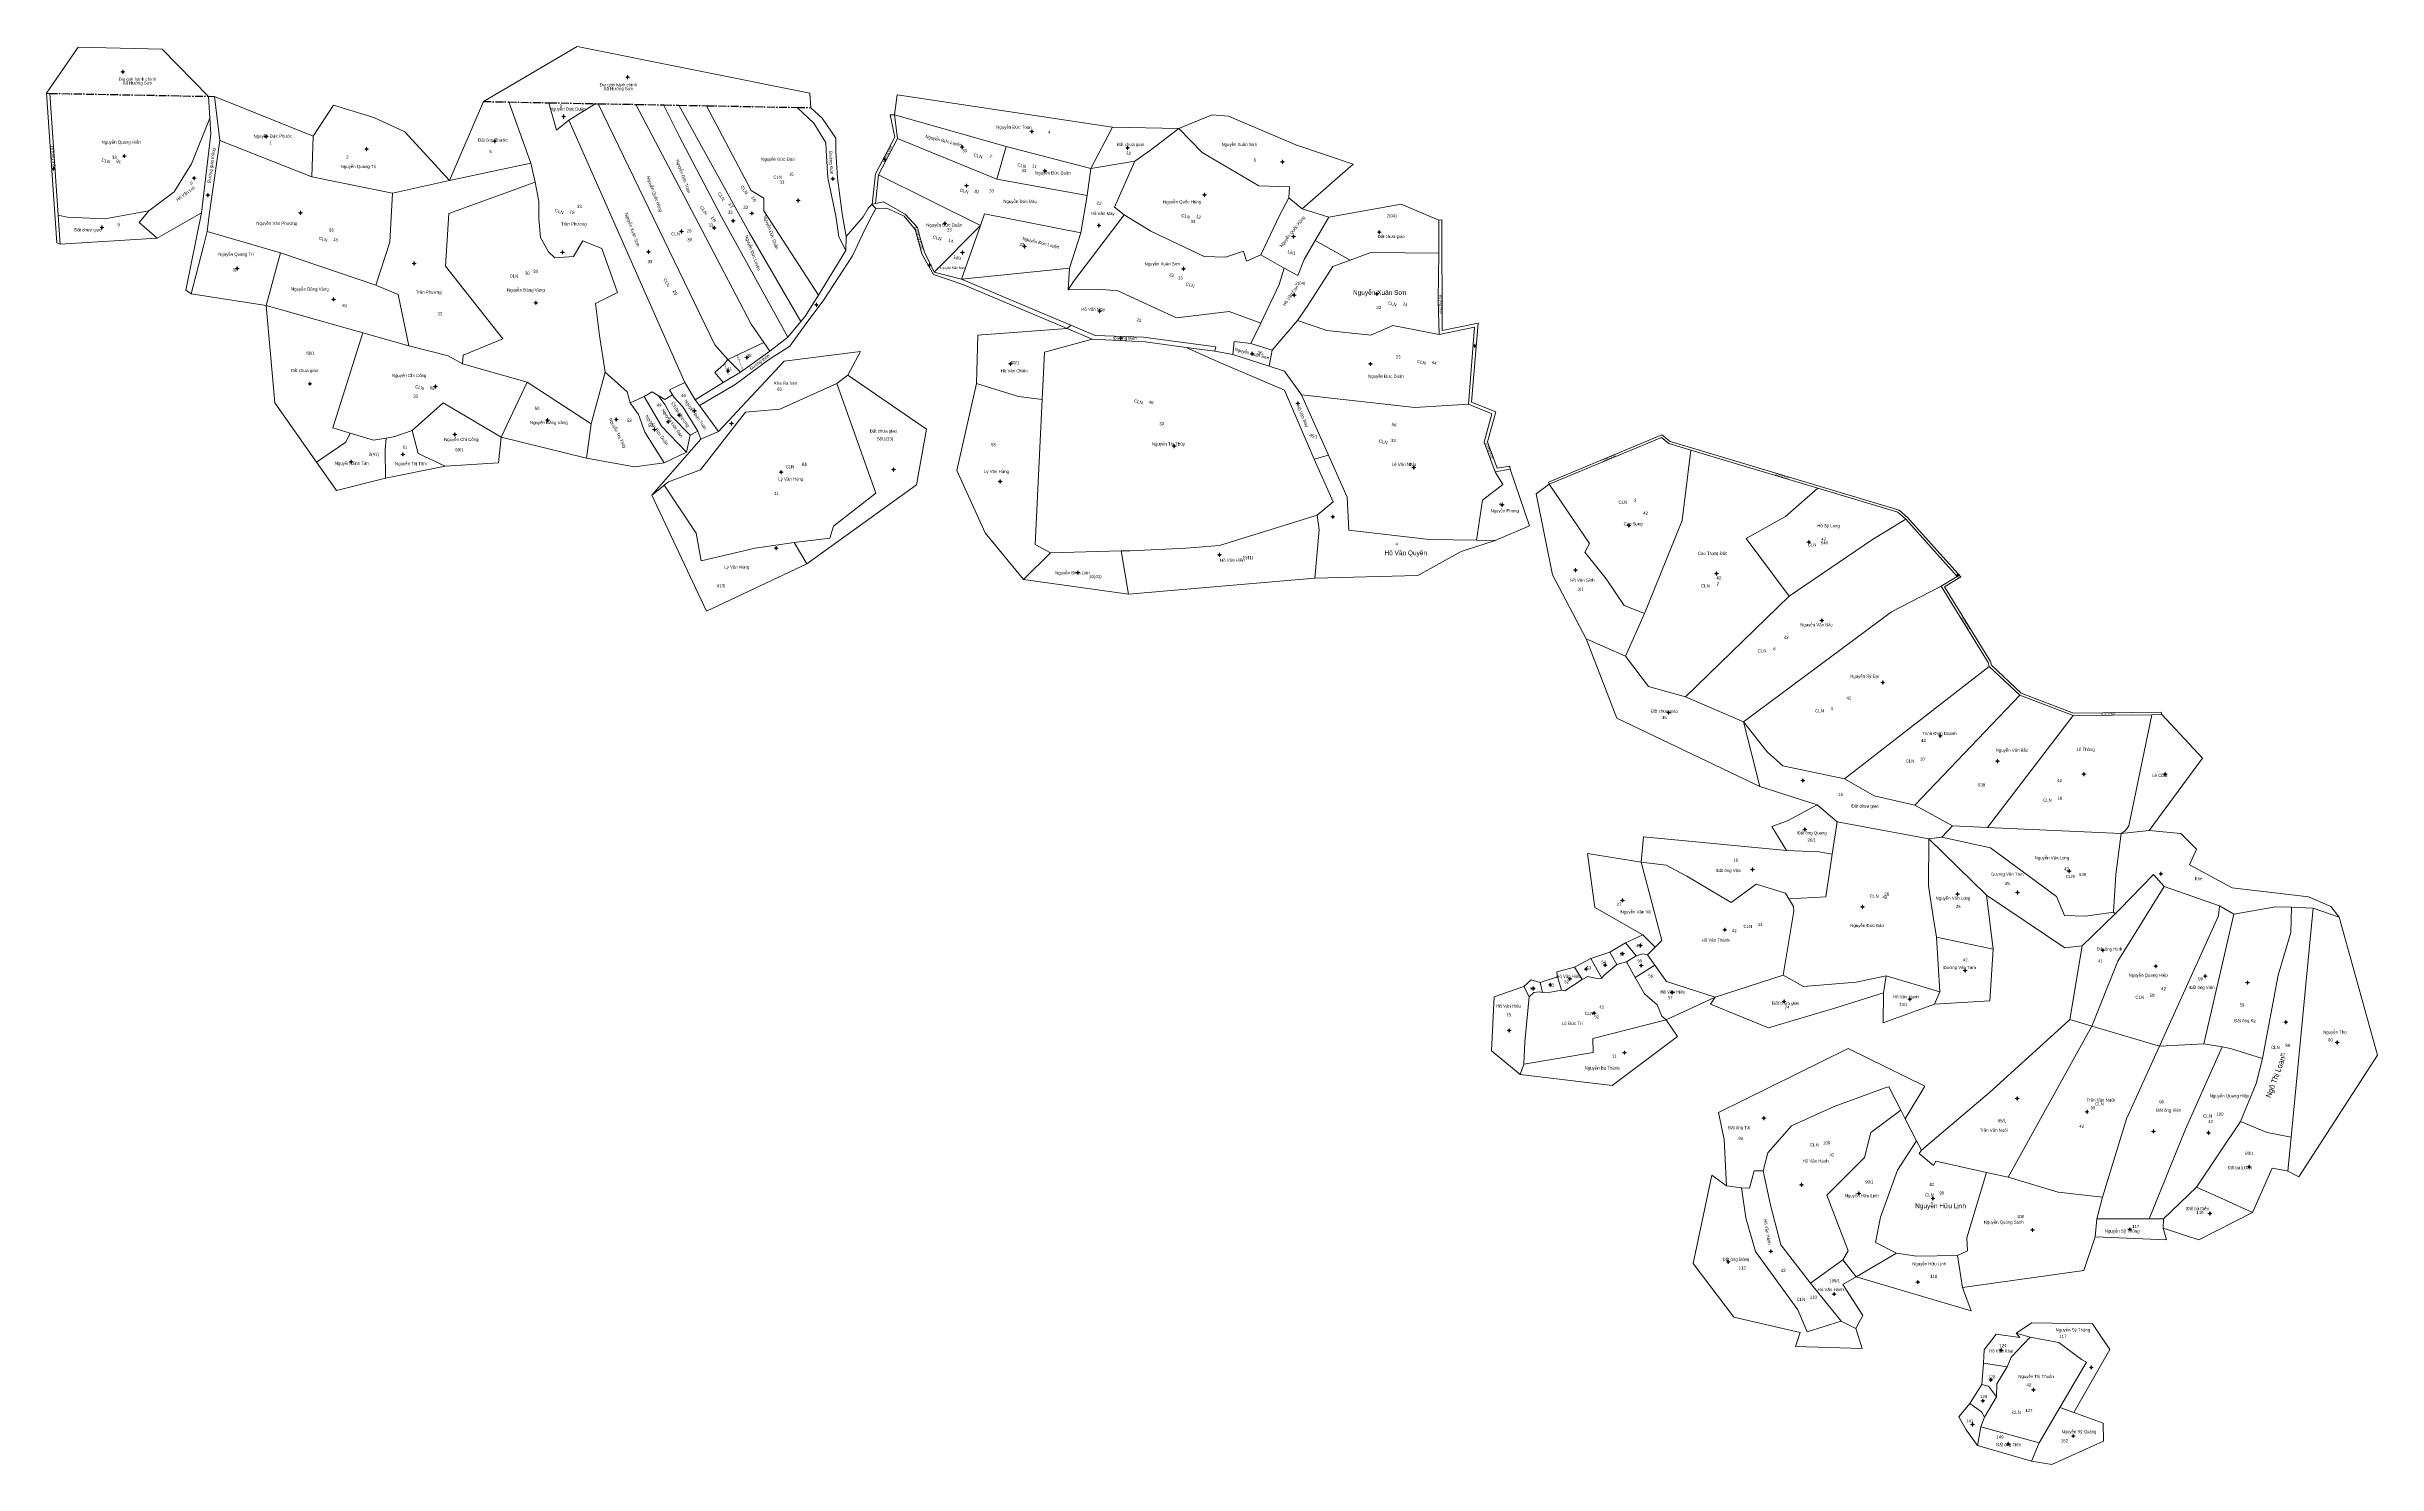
# Model space of a CAD drawing. Header units: metres. Extents: x 538455 to 541653, y 1847238 to 1851303.
# Drawn here: x 539109 to 540591, y 1850402 to 1851303 of the extents above; entities that cross this region are included whole.
import ezdxf
from ezdxf.enums import TextEntityAlignment as Align

# ---------------------------------------------------------------- set-up
doc = ezdxf.new("R2010")
doc.units = ezdxf.units.M
doc.linetypes.add('DOT_DASHED', pattern=[7.7, 5, -1.2, 0.3, -1.2])
for name, color, linetype in [('1', 7, 'Continuous'), ('2', 7, 'Continuous'), ('3', 7, 'Continuous'), ('4', 7, 'Continuous')]:
    doc.layers.add(name, color=color, linetype=linetype)
for name, color, linetype, lineweight in [('11', 7, 'Continuous', 13), ('22', 7, 'Continuous', 13), ('5', 7, 'Continuous', 13)]:
    doc.layers.add(name, color=color, linetype=linetype, lineweight=lineweight)

msp = doc.modelspace()

# ---------------------------------------------------------------- hatches: boundary and pattern name
at = {"layer": '11'}
for points in [[(539157.58, 1851287.44, 1), (539157.28, 1851287.44, 1)], [(539478.56, 1851284.02, 1), (539478.26, 1851284.02, 1)], [(539437.86, 1851259.03, 1), (539437.56, 1851259.03, 1)], [(539248.73, 1851246.21, 1), (539248.43, 1851246.21, 1)], [(539394, 1851243.38, 1), (539393.7, 1851243.38, 1)], [(539691.27, 1851239.56, 1), (539690.97, 1851239.56, 1)], [(539735.6, 1851249.38, 1), (539735.3, 1851249.38, 1)], [(539113.4, 1851225.82, 1), (539113.1, 1851225.82, 1)], [(539158.48, 1851233.86, 1), (539158.18, 1851233.86, 1)], [(539312.58, 1851238.24, 1), (539312.28, 1851238.24, 1)], [(539642.07, 1851231.67, 1), (539641.77, 1851231.67, 1)], [(539796.51, 1851239.1, 1), (539796.21, 1851239.1, 1)], [(539894.91, 1851230.09, 1), (539894.61, 1851230.09, 1)], [(539202.83, 1851219.78, 1), (539202.53, 1851219.78, 1)], [(539609.01, 1851219.3, 1), (539608.71, 1851219.3, 1)], [(539694.11, 1851215.02, 1), (539693.81, 1851215.02, 1)], [(539743.87, 1851224.38, 1), (539743.57, 1851224.38, 1)], [(539211.53, 1851208.98, 1), (539211.23, 1851208.98, 1)], [(539270.48, 1851197.69, 1), (539270.18, 1851197.69, 1)], [(539557.61, 1851197.42, 1), (539557.31, 1851197.42, 1)], [(539587.02, 1851205.6, 1), (539586.72, 1851205.6, 1)], [(539845.38, 1851209.18, 1), (539845.08, 1851209.18, 1)], [(539144.28, 1851188.44, 1), (539143.98, 1851188.44, 1)], [(539512.8, 1851185.8, 1), (539512.5, 1851185.8, 1)], [(539533.63, 1851188.19, 1), (539533.33, 1851188.19, 1)], [(539545.71, 1851192.57, 1), (539545.41, 1851192.57, 1)], [(539680.3, 1851190.98, 1), (539680, 1851190.98, 1)], [(539778.28, 1851189.69, 1), (539777.98, 1851189.69, 1)], [(539901.93, 1851182.6, 1), (539901.63, 1851182.6, 1)], [(539956.55, 1851185.43, 1), (539956.25, 1851185.43, 1)], [(539342.87, 1851165.52, 1), (539342.57, 1851165.52, 1)], [(539437.14, 1851172.62, 1), (539436.84, 1851172.62, 1)], [(539491.79, 1851173.02, 1), (539491.49, 1851173.02, 1)], [(539691.42, 1851172.59, 1), (539691.12, 1851172.59, 1)], [(539731.02, 1851176.33, 1), (539730.72, 1851176.33, 1)], [(539230.17, 1851162.4, 1), (539229.87, 1851162.4, 1)], [(539670.56, 1851164.41, 1), (539670.26, 1851164.41, 1)], [(539831.99, 1851162.08, 1), (539831.69, 1851162.08, 1)], [(539291.55, 1851142.72, 1), (539291.25, 1851142.72, 1)], [(539420.1, 1851140.45, 1), (539419.8, 1851140.45, 1)], [(539598.56, 1851139.21, 1), (539598.26, 1851139.21, 1)], [(539902.36, 1851145.31, 1), (539902.06, 1851145.31, 1)], [(539954.91, 1851146.21, 1), (539954.61, 1851146.21, 1)], [(539778.7, 1851135.14, 1), (539778.4, 1851135.14, 1)], [(539792.23, 1851117.94, 1), (539791.93, 1851117.94, 1)], [(539875.71, 1851108.04, 1), (539875.41, 1851108.04, 1)], [(540017.18, 1851113.1, 1), (540016.88, 1851113.1, 1)], [(539542.36, 1851097.14, 1), (539542.06, 1851097.14, 1)], [(539554.32, 1851105.81, 1), (539554.02, 1851105.81, 1)], [(539722.05, 1851101.62, 1), (539721.75, 1851101.62, 1)], [(539951, 1851101.62, 1), (539950.7, 1851101.62, 1)], [(539276.55, 1851089.1, 1), (539276.25, 1851089.1, 1)], [(539356.36, 1851087.32, 1), (539356.06, 1851087.32, 1)], [(539904.68, 1851076.59, 1), (539904.38, 1851076.59, 1)], [(539427.58, 1851065.92, 1), (539427.28, 1851065.92, 1)], [(539471.35, 1851066.34, 1), (539471.05, 1851066.34, 1)], [(539504.27, 1851064.82, 1), (539503.97, 1851064.82, 1)], [(539511.4, 1851069.14, 1), (539511.1, 1851069.14, 1)], [(539521, 1851071.78, 1), (539520.7, 1851071.78, 1)], [(539544.62, 1851063.86, 1), (539544.32, 1851063.86, 1)], [(539368.59, 1851056.86, 1), (539368.29, 1851056.86, 1)], [(539495.56, 1851059.86, 1), (539495.26, 1851059.86, 1)], [(539826.14, 1851049.44, 1), (539825.84, 1851049.44, 1)], [(539302.66, 1851039.42, 1), (539302.36, 1851039.42, 1)], [(539335.61, 1851044.16, 1), (539335.31, 1851044.16, 1)], [(539576.13, 1851032.83, 1), (539575.83, 1851032.83, 1)], [(539647.53, 1851034.52, 1), (539647.23, 1851034.52, 1)], [(539978.45, 1851035.81, 1), (539978.15, 1851035.81, 1)], [(539715.42, 1851026.82, 1), (539715.12, 1851026.82, 1)], [(539926.93, 1851004.5, 1), (539926.63, 1851004.5, 1)], [(540034.6, 1851012.06, 1), (540034.3, 1851012.06, 1)], [(540115.14, 1850998.92, 1), (540114.84, 1850998.92, 1)], [(540229.71, 1850988.3, 1), (540229.41, 1850988.3, 1)], [(539573.03, 1850984.53, 1), (539572.73, 1850984.53, 1)], [(539854.92, 1850980.32, 1), (539854.62, 1850980.32, 1)], [(539764.81, 1850968.93, 1), (539764.51, 1850968.93, 1)], [(540081.31, 1850970.44, 1), (540081.01, 1850970.44, 1)], [(540170.96, 1850968.42, 1), (540170.66, 1850968.42, 1)], [(540324.43, 1850967.32, 1), (540324.13, 1850967.32, 1)], [(540237.91, 1850938.46, 1), (540237.61, 1850938.46, 1)], [(540276.63, 1850899.13, 1), (540276.33, 1850899.13, 1)], [(540140.39, 1850879.9, 1), (540140.09, 1850879.9, 1)], [(540313.29, 1850865.13, 1), (540312.99, 1850865.13, 1)], [(540349.61, 1850848.98, 1), (540349.31, 1850848.98, 1)], [(540404.57, 1850840.76, 1), (540404.27, 1850840.76, 1)], [(540456.21, 1850840.8, 1), (540455.91, 1850840.8, 1)], [(540225.78, 1850836.8, 1), (540225.48, 1850836.8, 1)], [(540227.17, 1850805.55, 1), (540226.87, 1850805.55, 1)], [(540193.78, 1850780.08, 1), (540193.48, 1850780.08, 1)], [(540362.3, 1850765.5, 1), (540362, 1850765.5, 1)], [(540395.21, 1850779.18, 1), (540394.91, 1850779.18, 1)], [(540453.59, 1850777.48, 1), (540453.29, 1850777.48, 1)], [(540111.17, 1850760.54, 1), (540110.87, 1850760.54, 1)], [(540263.83, 1850756.36, 1), (540263.53, 1850756.36, 1)], [(540324.19, 1850764.56, 1), (540323.89, 1850764.56, 1)], [(540176.24, 1850741.88, 1), (540175.94, 1850741.88, 1)], [(540111.19, 1850726.65, 1), (540110.89, 1850726.65, 1)], [(540122.55, 1850731.91, 1), (540122.25, 1850731.91, 1)], [(540416.72, 1850728.78, 1), (540416.42, 1850728.78, 1)], [(540065.29, 1850706.88, 1), (540064.99, 1850706.88, 1)], [(540077.72, 1850710.54, 1), (540077.42, 1850710.54, 1)], [(540088.13, 1850716.86, 1), (540087.83, 1850716.86, 1)], [(540100.23, 1850719.42, 1), (540099.93, 1850719.42, 1)], [(540123.09, 1850719.03, 1), (540122.79, 1850719.03, 1)], [(540329.04, 1850715.84, 1), (540328.74, 1850715.84, 1)], [(540450.24, 1850718.6, 1), (540449.94, 1850718.6, 1)], [(540481.8, 1850712.39, 1), (540481.5, 1850712.39, 1)], [(540508.55, 1850708.2, 1), (540508.25, 1850708.2, 1)], [(540054.41, 1850704.52, 1), (540054.11, 1850704.52, 1)], [(540142.8, 1850701.95, 1), (540142.5, 1850701.95, 1)], [(540213.88, 1850696.24, 1), (540213.58, 1850696.24, 1)], [(540293.96, 1850697.62, 1), (540293.66, 1850697.62, 1)], [(540039.15, 1850677.8, 1), (540038.85, 1850677.8, 1)], [(540093.08, 1850688.9, 1), (540092.78, 1850688.9, 1)], [(540532.98, 1850683.12, 1), (540532.68, 1850683.12, 1)], [(540112.44, 1850663.68, 1), (540112.14, 1850663.68, 1)], [(540565.59, 1850670.08, 1), (540565.29, 1850670.08, 1)], [(540362.19, 1850634.62, 1), (540361.89, 1850634.62, 1)], [(540201.13, 1850621.96, 1), (540200.83, 1850621.96, 1)], [(540406.56, 1850626.1, 1), (540406.26, 1850626.1, 1)], [(540448.89, 1850613.64, 1), (540448.59, 1850613.64, 1)], [(540483.74, 1850612.68, 1), (540483.44, 1850612.68, 1)], [(540509.67, 1850591.04, 1), (540509.37, 1850591.04, 1)], [(540225.09, 1850579.6, 1), (540224.79, 1850579.6, 1)], [(540261.48, 1850574.21, 1), (540261.18, 1850574.21, 1)], [(540308.62, 1850570.97, 1), (540308.32, 1850570.97, 1)], [(540484.64, 1850561.42, 1), (540484.34, 1850561.42, 1)], [(540371.92, 1850550.92, 1), (540371.62, 1850550.92, 1)], [(540433.71, 1850551.35, 1), (540433.41, 1850551.35, 1)], [(540178.47, 1850530.72, 1), (540178.17, 1850530.72, 1)], [(540205.47, 1850537.35, 1), (540205.17, 1850537.35, 1)], [(540298.97, 1850517.83, 1), (540298.67, 1850517.83, 1)], [(540245.76, 1850510.2, 1), (540245.46, 1850510.2, 1)], [(540351.89, 1850474.58, 1), (540351.59, 1850474.58, 1)], [(540345.39, 1850455.62, 1), (540345.09, 1850455.62, 1)], [(540409.3, 1850463.4, 1), (540409, 1850463.4, 1)], [(540340.31, 1850442.34, 1), (540340.01, 1850442.34, 1)], [(540372.48, 1850449.26, 1), (540372.18, 1850449.26, 1)], [(540333.73, 1850427.16, 1), (540333.43, 1850427.16, 1)], [(540356.52, 1850414.91, 1), (540356.22, 1850414.91, 1)], [(540397.86, 1850419.92, 1), (540397.56, 1850419.92, 1)]]:
    msp.add_hatch(color=256, dxfattribs=at).paths.add_polyline_path(points)

# ---------------------------------------------------------------- linework, layer by layer
for p, q in [((539156.81, 1851287.44), (539156.18, 1851287.44)), ((539157.43, 1851288.69), (539157.43, 1851288.07)), ((539157.43, 1851286.81), (539157.43, 1851286.19)), ((539158.68, 1851287.44), (539158.06, 1851287.44)), ((539478.41, 1851285.27), (539478.41, 1851284.65)), ((539477.79, 1851284.02), (539477.16, 1851284.02)), ((539478.41, 1851283.39), (539478.41, 1851282.77)), ((539479.66, 1851284.02), (539479.03, 1851284.02)), ((539437.09, 1851259.03), (539436.46, 1851259.03)), ((539437.71, 1851260.28), (539437.71, 1851259.65)), ((539437.71, 1851258.41), (539437.71, 1851257.78)), ((539438.96, 1851259.03), (539438.33, 1851259.03)), ((539247.95, 1851246.21), (539247.33, 1851246.21)), ((539248.58, 1851247.46), (539248.58, 1851246.83)), ((539248.58, 1851245.59), (539248.58, 1851244.96)), ((539249.83, 1851246.21), (539249.2, 1851246.21)), ((539393.23, 1851243.38), (539392.6, 1851243.38)), ((539393.85, 1851244.63), (539393.85, 1851244.01)), ((539393.85, 1851242.75), (539393.85, 1851242.13)), ((539395.1, 1851243.38), (539394.47, 1851243.38)), ((539691.12, 1851240.81), (539691.12, 1851240.19)), ((539734.82, 1851249.38), (539734.2, 1851249.38)), ((539735.45, 1851250.63), (539735.45, 1851250.01)), ((539735.45, 1851248.75), (539735.45, 1851248.13)), ((539736.7, 1851249.38), (539736.07, 1851249.38)), ((539796.36, 1851240.35), (539796.36, 1851239.73)), ((539112.63, 1851225.82), (539112, 1851225.82)), ((539113.25, 1851227.07), (539113.25, 1851226.45)), ((539113.25, 1851225.19), (539113.25, 1851224.57)), ((539114.5, 1851225.82), (539113.87, 1851225.82)), ((539157.7, 1851233.86), (539157.08, 1851233.86)), ((539158.33, 1851235.11), (539158.33, 1851234.49)), ((539158.33, 1851233.23), (539158.33, 1851232.61)), ((539159.58, 1851233.86), (539158.95, 1851233.86)), ((539311.81, 1851238.24), (539311.18, 1851238.24)), ((539312.43, 1851239.49), (539312.43, 1851238.87)), ((539312.43, 1851237.61), (539312.43, 1851236.99)), ((539313.68, 1851238.24), (539313.06, 1851238.24)), ((539641.3, 1851231.67), (539640.67, 1851231.67)), ((539641.92, 1851232.92), (539641.92, 1851232.29)), ((539641.92, 1851231.05), (539641.92, 1851230.42)), ((539643.17, 1851231.67), (539642.55, 1851231.67)), ((539690.49, 1851239.56), (539689.87, 1851239.56)), ((539691.12, 1851238.93), (539691.12, 1851238.31)), ((539692.37, 1851239.56), (539691.75, 1851239.56)), ((539743.72, 1851225.63), (539743.72, 1851225.01)), ((539795.73, 1851239.1), (539795.11, 1851239.1)), ((539796.36, 1851238.47), (539796.36, 1851237.85)), ((539797.61, 1851239.1), (539796.99, 1851239.1)), ((539894.13, 1851230.09), (539893.51, 1851230.09)), ((539894.76, 1851231.34), (539894.76, 1851230.71)), ((539894.76, 1851229.47), (539894.76, 1851228.84)), ((539896.01, 1851230.09), (539895.39, 1851230.09)), ((539202.06, 1851219.78), (539201.43, 1851219.78)), ((539202.68, 1851221.03), (539202.68, 1851220.41)), ((539202.68, 1851219.15), (539202.68, 1851218.53)), ((539203.93, 1851219.78), (539203.31, 1851219.78)), ((539211.38, 1851210.23), (539211.38, 1851209.61)), ((539608.23, 1851219.3), (539607.61, 1851219.3)), ((539608.86, 1851220.55), (539608.86, 1851219.93)), ((539608.86, 1851218.67), (539608.86, 1851218.05)), ((539610.11, 1851219.3), (539609.49, 1851219.3)), ((539693.33, 1851215.02), (539692.71, 1851215.02)), ((539693.96, 1851216.27), (539693.96, 1851215.65)), ((539693.96, 1851214.39), (539693.96, 1851213.77)), ((539695.21, 1851215.02), (539694.59, 1851215.02)), ((539743.09, 1851224.38), (539742.47, 1851224.38)), ((539743.72, 1851223.75), (539743.72, 1851223.13)), ((539744.97, 1851224.38), (539744.35, 1851224.38)), ((539845.23, 1851210.43), (539845.23, 1851209.81)), ((539210.75, 1851208.98), (539210.13, 1851208.98)), ((539211.38, 1851208.35), (539211.38, 1851207.73)), ((539212.63, 1851208.98), (539212.01, 1851208.98)), ((539269.7, 1851197.69), (539269.08, 1851197.69)), ((539270.33, 1851198.94), (539270.33, 1851198.31)), ((539270.33, 1851197.07), (539270.33, 1851196.44)), ((539271.58, 1851197.69), (539270.95, 1851197.69)), ((539556.83, 1851197.42), (539556.21, 1851197.42)), ((539557.46, 1851198.67), (539557.46, 1851198.05)), ((539557.46, 1851196.79), (539557.46, 1851196.17)), ((539558.71, 1851197.42), (539558.09, 1851197.42)), ((539586.25, 1851205.6), (539585.62, 1851205.6)), ((539586.87, 1851206.85), (539586.87, 1851206.23)), ((539586.87, 1851204.97), (539586.87, 1851204.35)), ((539588.12, 1851205.6), (539587.49, 1851205.6)), ((539844.61, 1851209.18), (539843.98, 1851209.18)), ((539845.23, 1851208.55), (539845.23, 1851207.93)), ((539846.48, 1851209.18), (539845.85, 1851209.18)), ((539143.51, 1851188.44), (539142.88, 1851188.44)), ((539144.13, 1851189.69), (539144.13, 1851189.07)), ((539144.13, 1851187.81), (539144.13, 1851187.19)), ((539145.38, 1851188.44), (539144.75, 1851188.44)), ((539512.03, 1851185.8), (539511.4, 1851185.8)), ((539512.65, 1851187.05), (539512.65, 1851186.43)), ((539512.65, 1851185.17), (539512.65, 1851184.55)), ((539513.9, 1851185.8), (539513.27, 1851185.8)), ((539532.85, 1851188.19), (539532.23, 1851188.19)), ((539533.48, 1851189.44), (539533.48, 1851188.81)), ((539533.48, 1851187.57), (539533.48, 1851186.94)), ((539534.73, 1851188.19), (539534.11, 1851188.19)), ((539544.94, 1851192.57), (539544.31, 1851192.57)), ((539545.56, 1851193.82), (539545.56, 1851193.19)), ((539545.56, 1851191.95), (539545.56, 1851191.32)), ((539546.81, 1851192.57), (539546.19, 1851192.57)), ((539679.53, 1851190.98), (539678.9, 1851190.98)), ((539680.15, 1851192.23), (539680.15, 1851191.61)), ((539680.15, 1851190.35), (539680.15, 1851189.73)), ((539681.4, 1851190.98), (539680.77, 1851190.98)), ((539777.51, 1851189.69), (539776.88, 1851189.69)), ((539778.13, 1851190.94), (539778.13, 1851190.31)), ((539778.13, 1851189.07), (539778.13, 1851188.44)), ((539779.38, 1851189.69), (539778.75, 1851189.69)), ((539901.15, 1851182.6), (539900.53, 1851182.6)), ((539901.78, 1851183.85), (539901.78, 1851183.23)), ((539901.78, 1851181.97), (539901.78, 1851181.35)), ((539903.03, 1851182.6), (539902.41, 1851182.6)), ((539955.77, 1851185.43), (539955.15, 1851185.43)), ((539956.4, 1851186.68), (539956.4, 1851186.05)), ((539956.4, 1851184.81), (539956.4, 1851184.18)), ((539957.65, 1851185.43), (539957.03, 1851185.43)), ((539342.72, 1851166.77), (539342.72, 1851166.15)), ((539436.37, 1851172.62), (539435.74, 1851172.62)), ((539436.99, 1851173.87), (539436.99, 1851173.25)), ((539436.99, 1851171.99), (539436.99, 1851171.37)), ((539438.24, 1851172.62), (539437.61, 1851172.62)), ((539491.01, 1851173.02), (539490.39, 1851173.02)), ((539491.64, 1851174.27), (539491.64, 1851173.65)), ((539491.64, 1851172.39), (539491.64, 1851171.77)), ((539492.89, 1851173.02), (539492.27, 1851173.02)), ((539670.41, 1851165.66), (539670.41, 1851165.03)), ((539690.65, 1851172.59), (539690.02, 1851172.59)), ((539691.27, 1851173.84), (539691.27, 1851173.21)), ((539691.27, 1851171.97), (539691.27, 1851171.34)), ((539692.52, 1851172.59), (539691.89, 1851172.59)), ((539730.25, 1851176.33), (539729.62, 1851176.33)), ((539730.87, 1851177.58), (539730.87, 1851176.95)), ((539730.87, 1851175.71), (539730.87, 1851175.08)), ((539732.12, 1851176.33), (539731.49, 1851176.33)), ((539229.39, 1851162.4), (539228.77, 1851162.4)), ((539230.02, 1851163.65), (539230.02, 1851163.03)), ((539230.02, 1851161.77), (539230.02, 1851161.15)), ((539231.27, 1851162.4), (539230.65, 1851162.4)), ((539342.09, 1851165.52), (539341.47, 1851165.52)), ((539342.72, 1851164.89), (539342.72, 1851164.27)), ((539343.97, 1851165.52), (539343.35, 1851165.52)), ((539669.79, 1851164.41), (539669.16, 1851164.41)), ((539670.41, 1851163.79), (539670.41, 1851163.16)), ((539671.66, 1851164.41), (539671.03, 1851164.41)), ((539831.21, 1851162.08), (539830.59, 1851162.08)), ((539831.84, 1851163.33), (539831.84, 1851162.71)), ((539831.84, 1851161.45), (539831.84, 1851160.83)), ((539833.09, 1851162.08), (539832.47, 1851162.08)), ((539290.77, 1851142.72), (539290.15, 1851142.72)), ((539291.4, 1851143.97), (539291.4, 1851143.35)), ((539291.4, 1851142.09), (539291.4, 1851141.47)), ((539292.65, 1851142.72), (539292.03, 1851142.72)), ((539419.32, 1851140.45), (539418.7, 1851140.45)), ((539419.95, 1851141.7), (539419.95, 1851141.07)), ((539419.95, 1851139.83), (539419.95, 1851139.2)), ((539421.2, 1851140.45), (539420.57, 1851140.45)), ((539597.79, 1851139.21), (539597.16, 1851139.21)), ((539598.41, 1851140.46), (539598.41, 1851139.83)), ((539598.41, 1851138.59), (539598.41, 1851137.96)), ((539599.66, 1851139.21), (539599.03, 1851139.21)), ((539778.55, 1851136.39), (539778.55, 1851135.77)), ((539901.59, 1851145.31), (539900.96, 1851145.31)), ((539902.21, 1851146.56), (539902.21, 1851145.93)), ((539902.21, 1851144.69), (539902.21, 1851144.06)), ((539903.46, 1851145.31), (539902.83, 1851145.31)), ((539954.13, 1851146.21), (539953.51, 1851146.21)), ((539954.76, 1851147.46), (539954.76, 1851146.83)), ((539954.76, 1851145.59), (539954.76, 1851144.96)), ((539956.01, 1851146.21), (539955.39, 1851146.21)), ((539777.93, 1851135.14), (539777.3, 1851135.14)), ((539778.55, 1851134.51), (539778.55, 1851133.89)), ((539779.8, 1851135.14), (539779.18, 1851135.14)), ((539554.17, 1851107.06), (539554.17, 1851106.43)), ((539791.45, 1851117.94), (539790.83, 1851117.94)), ((539792.08, 1851119.19), (539792.08, 1851118.57)), ((539792.08, 1851117.31), (539792.08, 1851116.69)), ((539793.33, 1851117.94), (539792.7, 1851117.94)), ((539874.94, 1851108.04), (539874.31, 1851108.04)), ((539875.56, 1851109.29), (539875.56, 1851108.67)), ((539875.56, 1851107.41), (539875.56, 1851106.79)), ((539876.81, 1851108.04), (539876.19, 1851108.04)), ((540016.41, 1851113.1), (540015.78, 1851113.1)), ((540017.03, 1851114.35), (540017.03, 1851113.73)), ((540017.03, 1851112.47), (540017.03, 1851111.85)), ((540018.28, 1851113.1), (540017.65, 1851113.1)), ((539541.59, 1851097.14), (539540.96, 1851097.14)), ((539542.21, 1851098.39), (539542.21, 1851097.77)), ((539542.21, 1851096.51), (539542.21, 1851095.89)), ((539543.46, 1851097.14), (539542.83, 1851097.14)), ((539553.55, 1851105.81), (539552.92, 1851105.81)), ((539554.17, 1851105.19), (539554.17, 1851104.56)), ((539555.42, 1851105.81), (539554.8, 1851105.81)), ((539721.27, 1851101.62), (539720.65, 1851101.62)), ((539721.9, 1851102.87), (539721.9, 1851102.25)), ((539721.9, 1851100.99), (539721.9, 1851100.37)), ((539723.15, 1851101.62), (539722.53, 1851101.62)), ((539950.23, 1851101.62), (539949.6, 1851101.62)), ((539950.85, 1851102.87), (539950.85, 1851102.25)), ((539950.85, 1851100.99), (539950.85, 1851100.37)), ((539952.1, 1851101.62), (539951.47, 1851101.62)), ((539275.77, 1851089.1), (539275.15, 1851089.1)), ((539276.4, 1851090.35), (539276.4, 1851089.73)), ((539276.4, 1851088.47), (539276.4, 1851087.85)), ((539277.65, 1851089.1), (539277.03, 1851089.1)), ((539355.59, 1851087.32), (539354.96, 1851087.32)), ((539356.21, 1851088.57), (539356.21, 1851087.95)), ((539356.21, 1851086.69), (539356.21, 1851086.07)), ((539357.46, 1851087.32), (539356.83, 1851087.32)), ((539904.53, 1851077.84), (539904.53, 1851077.21)), ((539426.81, 1851065.92), (539426.18, 1851065.92)), ((539427.43, 1851067.17), (539427.43, 1851066.55)), ((539427.43, 1851065.29), (539427.43, 1851064.67)), ((539428.68, 1851065.92), (539428.06, 1851065.92)), ((539470.57, 1851066.34), (539469.95, 1851066.34)), ((539471.2, 1851067.59), (539471.2, 1851066.97)), ((539471.2, 1851065.71), (539471.2, 1851065.09)), ((539472.45, 1851066.34), (539471.82, 1851066.34)), ((539503.49, 1851064.82), (539502.87, 1851064.82)), ((539504.12, 1851066.07), (539504.12, 1851065.45)), ((539504.12, 1851064.19), (539504.12, 1851063.57)), ((539505.37, 1851064.82), (539504.75, 1851064.82)), ((539510.63, 1851069.14), (539510, 1851069.14)), ((539511.25, 1851070.39), (539511.25, 1851069.77)), ((539511.25, 1851068.51), (539511.25, 1851067.89)), ((539512.5, 1851069.14), (539511.87, 1851069.14)), ((539520.23, 1851071.78), (539519.6, 1851071.78)), ((539520.85, 1851073.03), (539520.85, 1851072.41)), ((539520.85, 1851071.15), (539520.85, 1851070.53)), ((539522.1, 1851071.78), (539521.47, 1851071.78)), ((539543.85, 1851063.86), (539543.22, 1851063.86)), ((539544.47, 1851065.11), (539544.47, 1851064.49)), ((539544.47, 1851063.23), (539544.47, 1851062.61)), ((539545.72, 1851063.86), (539545.09, 1851063.86)), ((539903.91, 1851076.59), (539903.28, 1851076.59)), ((539904.53, 1851075.97), (539904.53, 1851075.34)), ((539905.78, 1851076.59), (539905.15, 1851076.59)), ((539367.81, 1851056.86), (539367.19, 1851056.86)), ((539368.44, 1851058.11), (539368.44, 1851057.49)), ((539368.44, 1851056.23), (539368.44, 1851055.61)), ((539369.69, 1851056.86), (539369.06, 1851056.86)), ((539494.79, 1851059.86), (539494.16, 1851059.86)), ((539495.41, 1851061.11), (539495.41, 1851060.49)), ((539495.41, 1851059.23), (539495.41, 1851058.61)), ((539496.66, 1851059.86), (539496.03, 1851059.86)), ((539825.37, 1851049.44), (539824.74, 1851049.44)), ((539825.99, 1851050.69), (539825.99, 1851050.07)), ((539825.99, 1851048.81), (539825.99, 1851048.19)), ((539827.24, 1851049.44), (539826.61, 1851049.44)), ((539301.89, 1851039.42), (539301.26, 1851039.42)), ((539302.51, 1851040.67), (539302.51, 1851040.05)), ((539302.51, 1851038.79), (539302.51, 1851038.17)), ((539303.76, 1851039.42), (539303.13, 1851039.42)), ((539334.83, 1851044.16), (539334.21, 1851044.16)), ((539335.46, 1851045.41), (539335.46, 1851044.79)), ((539335.46, 1851043.53), (539335.46, 1851042.91)), ((539336.71, 1851044.16), (539336.09, 1851044.16)), ((539575.35, 1851032.83), (539574.73, 1851032.83)), ((539575.98, 1851034.08), (539575.98, 1851033.45)), ((539575.98, 1851032.21), (539575.98, 1851031.58)), ((539577.23, 1851032.83), (539576.61, 1851032.83)), ((539646.75, 1851034.52), (539646.13, 1851034.52)), ((539647.38, 1851035.77), (539647.38, 1851035.15)), ((539647.38, 1851033.89), (539647.38, 1851033.27)), ((539648.63, 1851034.52), (539648.01, 1851034.52)), ((539977.68, 1851035.81), (539977.05, 1851035.81)), ((539978.3, 1851037.06), (539978.3, 1851036.43)), ((539978.3, 1851035.19), (539978.3, 1851034.56)), ((539979.55, 1851035.81), (539978.93, 1851035.81)), ((539714.65, 1851026.82), (539714.02, 1851026.82)), ((539715.27, 1851028.07), (539715.27, 1851027.45)), ((539715.27, 1851026.19), (539715.27, 1851025.57)), ((539716.52, 1851026.82), (539715.89, 1851026.82)), ((539926.15, 1851004.5), (539925.53, 1851004.5)), ((539926.78, 1851005.75), (539926.78, 1851005.13)), ((539926.78, 1851003.87), (539926.78, 1851003.25)), ((539928.03, 1851004.5), (539927.41, 1851004.5)), ((540033.82, 1851012.06), (540033.2, 1851012.06)), ((540034.45, 1851013.31), (540034.45, 1851012.69)), ((540034.45, 1851011.43), (540034.45, 1851010.81)), ((540035.7, 1851012.06), (540035.07, 1851012.06)), ((540114.37, 1850998.92), (540113.74, 1850998.92)), ((540114.99, 1851000.17), (540114.99, 1850999.55)), ((540114.99, 1850998.29), (540114.99, 1850997.67)), ((540116.24, 1850998.92), (540115.61, 1850998.92)), ((540228.94, 1850988.3), (540228.31, 1850988.3)), ((540229.56, 1850989.55), (540229.56, 1850988.93)), ((540230.81, 1850988.3), (540230.19, 1850988.3)), ((539572.25, 1850984.53), (539571.63, 1850984.53)), ((539572.88, 1850985.78), (539572.88, 1850985.15)), ((539572.88, 1850983.91), (539572.88, 1850983.28)), ((539574.13, 1850984.53), (539573.51, 1850984.53)), ((539854.15, 1850980.32), (539853.52, 1850980.32)), ((539854.77, 1850981.57), (539854.77, 1850980.95)), ((539854.77, 1850979.69), (539854.77, 1850979.07)), ((539856.02, 1850980.32), (539855.39, 1850980.32)), ((540229.56, 1850987.67), (540229.56, 1850987.05)), ((539764.03, 1850968.93), (539763.41, 1850968.93)), ((539764.66, 1850970.18), (539764.66, 1850969.55)), ((539764.66, 1850968.31), (539764.66, 1850967.68)), ((539765.91, 1850968.93), (539765.29, 1850968.93)), ((540080.53, 1850970.44), (540079.91, 1850970.44)), ((540081.16, 1850971.69), (540081.16, 1850971.07)), ((540081.16, 1850969.81), (540081.16, 1850969.19)), ((540082.41, 1850970.44), (540081.79, 1850970.44)), ((540170.19, 1850968.42), (540169.56, 1850968.42)), ((540170.81, 1850969.67), (540170.81, 1850969.05)), ((540170.81, 1850967.79), (540170.81, 1850967.17)), ((540172.06, 1850968.42), (540171.44, 1850968.42)), ((540323.65, 1850967.32), (540323.03, 1850967.32)), ((540324.28, 1850968.57), (540324.28, 1850967.95)), ((540324.28, 1850966.69), (540324.28, 1850966.07)), ((540325.53, 1850967.32), (540324.91, 1850967.32)), ((540237.13, 1850938.46), (540236.51, 1850938.46)), ((540237.76, 1850939.71), (540237.76, 1850939.09)), ((540237.76, 1850937.83), (540237.76, 1850937.21)), ((540239.01, 1850938.46), (540238.39, 1850938.46)), ((540275.85, 1850899.13), (540275.23, 1850899.13)), ((540276.48, 1850900.38), (540276.48, 1850899.75)), ((540277.73, 1850899.13), (540277.11, 1850899.13)), ((540276.48, 1850898.51), (540276.48, 1850897.88)), ((540139.61, 1850879.9), (540138.99, 1850879.9)), ((540140.24, 1850881.15), (540140.24, 1850880.53)), ((540140.24, 1850879.27), (540140.24, 1850878.65)), ((540141.49, 1850879.9), (540140.87, 1850879.9)), ((540312.51, 1850865.13), (540311.89, 1850865.13)), ((540313.14, 1850866.38), (540313.14, 1850865.75)), ((540313.14, 1850864.51), (540313.14, 1850863.88)), ((540314.39, 1850865.13), (540313.77, 1850865.13)), ((540348.83, 1850848.98), (540348.21, 1850848.98)), ((540349.46, 1850850.23), (540349.46, 1850849.61)), ((540349.46, 1850848.35), (540349.46, 1850847.73)), ((540350.71, 1850848.98), (540350.09, 1850848.98)), ((540403.8, 1850840.76), (540403.17, 1850840.76)), ((540404.42, 1850842.01), (540404.42, 1850841.39)), ((540404.42, 1850840.13), (540404.42, 1850839.51)), ((540405.67, 1850840.76), (540405.05, 1850840.76)), ((540455.44, 1850840.8), (540454.81, 1850840.8)), ((540456.06, 1850842.05), (540456.06, 1850841.43)), ((540456.06, 1850840.17), (540456.06, 1850839.55)), ((540457.31, 1850840.8), (540456.69, 1850840.8)), ((540225.01, 1850836.8), (540224.38, 1850836.8)), ((540225.63, 1850838.05), (540225.63, 1850837.43)), ((540225.63, 1850836.17), (540225.63, 1850835.55)), ((540226.88, 1850836.8), (540226.25, 1850836.8)), ((540226.39, 1850805.55), (540225.77, 1850805.55)), ((540227.02, 1850806.8), (540227.02, 1850806.17)), ((540227.02, 1850804.93), (540227.02, 1850804.3)), ((540228.27, 1850805.55), (540227.65, 1850805.55)), ((540193.63, 1850781.33), (540193.63, 1850780.71)), ((540395.06, 1850780.43), (540395.06, 1850779.81)), ((540193.01, 1850780.08), (540192.38, 1850780.08)), ((540193.63, 1850779.45), (540193.63, 1850778.83)), ((540194.88, 1850780.08), (540194.25, 1850780.08)), ((540324.04, 1850765.81), (540324.04, 1850765.19)), ((540361.53, 1850765.5), (540360.9, 1850765.5)), ((540362.15, 1850766.75), (540362.15, 1850766.13)), ((540363.4, 1850765.5), (540362.77, 1850765.5)), ((540394.44, 1850779.18), (540393.81, 1850779.18)), ((540395.06, 1850778.55), (540395.06, 1850777.93)), ((540396.31, 1850779.18), (540395.69, 1850779.18)), ((540452.81, 1850777.48), (540452.19, 1850777.48)), ((540453.44, 1850778.73), (540453.44, 1850778.11)), ((540453.44, 1850776.85), (540453.44, 1850776.23)), ((540454.69, 1850777.48), (540454.06, 1850777.48)), ((540110.39, 1850760.54), (540109.77, 1850760.54)), ((540111.02, 1850761.79), (540111.02, 1850761.17)), ((540111.02, 1850759.91), (540111.02, 1850759.29)), ((540112.27, 1850760.54), (540111.65, 1850760.54)), ((540263.06, 1850756.36), (540262.43, 1850756.36)), ((540263.68, 1850757.61), (540263.68, 1850756.99)), ((540263.68, 1850755.73), (540263.68, 1850755.11)), ((540264.93, 1850756.36), (540264.31, 1850756.36)), ((540323.41, 1850764.56), (540322.79, 1850764.56)), ((540324.04, 1850763.93), (540324.04, 1850763.31)), ((540325.29, 1850764.56), (540324.67, 1850764.56)), ((540362.15, 1850764.87), (540362.15, 1850764.25)), ((540175.47, 1850741.88), (540174.84, 1850741.88)), ((540176.09, 1850743.13), (540176.09, 1850742.51)), ((540176.09, 1850741.25), (540176.09, 1850740.63)), ((540177.34, 1850741.88), (540176.71, 1850741.88)), ((540110.41, 1850726.65), (540109.79, 1850726.65)), ((540111.04, 1850727.9), (540111.04, 1850727.27)), ((540111.04, 1850726.03), (540111.04, 1850725.4)), ((540112.29, 1850726.65), (540111.67, 1850726.65)), ((540121.77, 1850731.91), (540121.15, 1850731.91)), ((540122.4, 1850733.16), (540122.4, 1850732.53)), ((540122.4, 1850731.29), (540122.4, 1850730.66)), ((540123.65, 1850731.91), (540123.03, 1850731.91)), ((540415.94, 1850728.78), (540415.32, 1850728.78)), ((540416.57, 1850730.03), (540416.57, 1850729.41)), ((540416.57, 1850728.15), (540416.57, 1850727.53)), ((540417.82, 1850728.78), (540417.19, 1850728.78)), ((540064.51, 1850706.88), (540063.89, 1850706.88)), ((540065.14, 1850708.13), (540065.14, 1850707.51)), ((540065.14, 1850706.25), (540065.14, 1850705.63)), ((540066.39, 1850706.88), (540065.77, 1850706.88)), ((540076.94, 1850710.54), (540076.32, 1850710.54)), ((540077.57, 1850711.79), (540077.57, 1850711.17)), ((540077.57, 1850709.91), (540077.57, 1850709.29)), ((540078.82, 1850710.54), (540078.19, 1850710.54)), ((540087.35, 1850716.86), (540086.73, 1850716.86)), ((540087.98, 1850718.11), (540087.98, 1850717.49)), ((540087.98, 1850716.23), (540087.98, 1850715.61)), ((540089.23, 1850716.86), (540088.61, 1850716.86)), ((540099.45, 1850719.42), (540098.83, 1850719.42)), ((540100.08, 1850720.67), (540100.08, 1850720.05)), ((540100.08, 1850718.79), (540100.08, 1850718.17)), ((540101.33, 1850719.42), (540100.7, 1850719.42)), ((540122.31, 1850719.03), (540121.69, 1850719.03)), ((540122.94, 1850720.28), (540122.94, 1850719.65)), ((540122.94, 1850718.41), (540122.94, 1850717.78)), ((540124.19, 1850719.03), (540123.56, 1850719.03)), ((540328.27, 1850715.84), (540327.64, 1850715.84)), ((540328.89, 1850717.09), (540328.89, 1850716.47)), ((540328.89, 1850715.21), (540328.89, 1850714.59)), ((540330.14, 1850715.84), (540329.51, 1850715.84)), ((540449.47, 1850718.6), (540448.84, 1850718.6)), ((540450.09, 1850719.85), (540450.09, 1850719.23)), ((540450.09, 1850717.97), (540450.09, 1850717.35)), ((540451.34, 1850718.6), (540450.71, 1850718.6)), ((540481.03, 1850712.39), (540480.4, 1850712.39)), ((540481.65, 1850713.64), (540481.65, 1850713.01)), ((540481.65, 1850711.77), (540481.65, 1850711.14)), ((540482.9, 1850712.39), (540482.27, 1850712.39)), ((540507.77, 1850708.2), (540507.15, 1850708.2)), ((540508.4, 1850709.45), (540508.4, 1850708.83)), ((540508.4, 1850707.57), (540508.4, 1850706.95)), ((540509.65, 1850708.2), (540509.03, 1850708.2)), ((540053.63, 1850704.52), (540053.01, 1850704.52)), ((540054.26, 1850705.77), (540054.26, 1850705.15)), ((540054.26, 1850703.89), (540054.26, 1850703.27)), ((540055.51, 1850704.52), (540054.89, 1850704.52)), ((540142.03, 1850701.95), (540141.4, 1850701.95)), ((540142.65, 1850703.2), (540142.65, 1850702.57)), ((540142.65, 1850701.33), (540142.65, 1850700.7)), ((540143.9, 1850701.95), (540143.27, 1850701.95)), ((540213.11, 1850696.24), (540212.48, 1850696.24)), ((540213.73, 1850697.49), (540213.73, 1850696.87)), ((540213.73, 1850695.61), (540213.73, 1850694.99)), ((540214.98, 1850696.24), (540214.35, 1850696.24)), ((540293.19, 1850697.62), (540292.56, 1850697.62)), ((540293.81, 1850698.87), (540293.81, 1850698.25)), ((540293.81, 1850696.99), (540293.81, 1850696.37)), ((540295.06, 1850697.62), (540294.44, 1850697.62)), ((540038.37, 1850677.8), (540037.75, 1850677.8)), ((540039, 1850679.05), (540039, 1850678.43)), ((540039, 1850677.17), (540039, 1850676.55)), ((540040.25, 1850677.8), (540039.63, 1850677.8)), ((540092.31, 1850688.9), (540091.68, 1850688.9)), ((540092.93, 1850690.15), (540092.93, 1850689.53)), ((540092.93, 1850688.27), (540092.93, 1850687.65)), ((540094.18, 1850688.9), (540093.56, 1850688.9)), ((540532.2, 1850683.12), (540531.58, 1850683.12)), ((540532.83, 1850684.37), (540532.83, 1850683.75)), ((540532.83, 1850682.49), (540532.83, 1850681.87)), ((540534.08, 1850683.12), (540533.45, 1850683.12)), ((540111.67, 1850663.68), (540111.04, 1850663.68)), ((540112.29, 1850664.93), (540112.29, 1850664.31)), ((540112.29, 1850663.05), (540112.29, 1850662.43)), ((540113.54, 1850663.68), (540112.91, 1850663.68)), ((540564.81, 1850670.08), (540564.19, 1850670.08)), ((540565.44, 1850671.33), (540565.44, 1850670.71)), ((540565.44, 1850669.45), (540565.44, 1850668.83)), ((540566.69, 1850670.08), (540566.06, 1850670.08)), ((540361.41, 1850634.62), (540360.79, 1850634.62)), ((540362.04, 1850635.87), (540362.04, 1850635.25)), ((540362.04, 1850633.99), (540362.04, 1850633.37)), ((540363.29, 1850634.62), (540362.67, 1850634.62)), ((540200.35, 1850621.96), (540199.73, 1850621.96)), ((540200.98, 1850623.21), (540200.98, 1850622.59)), ((540200.98, 1850621.33), (540200.98, 1850620.71)), ((540202.23, 1850621.96), (540201.61, 1850621.96)), ((540405.79, 1850626.1), (540405.16, 1850626.1)), ((540406.41, 1850627.35), (540406.41, 1850626.73)), ((540406.41, 1850625.47), (540406.41, 1850624.85)), ((540407.66, 1850626.1), (540407.03, 1850626.1)), ((540448.11, 1850613.64), (540447.49, 1850613.64)), ((540448.74, 1850614.89), (540448.74, 1850614.27)), ((540448.74, 1850613.01), (540448.74, 1850612.39)), ((540449.99, 1850613.64), (540449.37, 1850613.64)), ((540482.97, 1850612.68), (540482.34, 1850612.68)), ((540483.59, 1850613.93), (540483.59, 1850613.31)), ((540483.59, 1850612.05), (540483.59, 1850611.43)), ((540484.84, 1850612.68), (540484.21, 1850612.68)), ((540508.89, 1850591.04), (540508.27, 1850591.04)), ((540509.52, 1850592.29), (540509.52, 1850591.67)), ((540509.52, 1850590.41), (540509.52, 1850589.79)), ((540510.77, 1850591.04), (540510.15, 1850591.04)), ((540224.31, 1850579.6), (540223.69, 1850579.6)), ((540224.94, 1850580.85), (540224.94, 1850580.23)), ((540224.94, 1850578.97), (540224.94, 1850578.35)), ((540226.19, 1850579.6), (540225.56, 1850579.6)), ((540260.7, 1850574.21), (540260.08, 1850574.21)), ((540261.33, 1850575.46), (540261.33, 1850574.83)), ((540261.33, 1850573.59), (540261.33, 1850572.96)), ((540262.58, 1850574.21), (540261.95, 1850574.21)), ((540307.85, 1850570.97), (540307.22, 1850570.97)), ((540308.47, 1850572.22), (540308.47, 1850571.59)), ((540308.47, 1850570.35), (540308.47, 1850569.72)), ((540309.72, 1850570.97), (540309.09, 1850570.97)), ((540483.87, 1850561.42), (540483.24, 1850561.42)), ((540484.49, 1850562.67), (540484.49, 1850562.05)), ((540484.49, 1850560.79), (540484.49, 1850560.17)), ((540485.74, 1850561.42), (540485.11, 1850561.42)), ((540371.15, 1850550.92), (540370.52, 1850550.92)), ((540371.77, 1850552.17), (540371.77, 1850551.55)), ((540371.77, 1850550.29), (540371.77, 1850549.67)), ((540373.02, 1850550.92), (540372.39, 1850550.92)), ((540432.94, 1850551.35), (540432.31, 1850551.35)), ((540433.56, 1850552.6), (540433.56, 1850551.97)), ((540433.56, 1850550.73), (540433.56, 1850550.1)), ((540434.81, 1850551.35), (540434.19, 1850551.35)), ((540177.69, 1850530.72), (540177.07, 1850530.72)), ((540178.32, 1850531.97), (540178.32, 1850531.35)), ((540178.32, 1850530.09), (540178.32, 1850529.47)), ((540179.57, 1850530.72), (540178.94, 1850530.72)), ((540204.69, 1850537.35), (540204.07, 1850537.35)), ((540205.32, 1850538.6), (540205.32, 1850537.97)), ((540205.32, 1850536.73), (540205.32, 1850536.1)), ((540206.57, 1850537.35), (540205.94, 1850537.35)), ((540298.19, 1850517.83), (540297.57, 1850517.83)), ((540298.82, 1850519.08), (540298.82, 1850518.45)), ((540298.82, 1850517.21), (540298.82, 1850516.58)), ((540300.07, 1850517.83), (540299.44, 1850517.83)), ((540244.99, 1850510.2), (540244.36, 1850510.2)), ((540245.61, 1850511.45), (540245.61, 1850510.83)), ((540245.61, 1850509.57), (540245.61, 1850508.95)), ((540246.86, 1850510.2), (540246.23, 1850510.2)), ((540351.11, 1850474.58), (540350.49, 1850474.58)), ((540351.74, 1850475.83), (540351.74, 1850475.21)), ((540351.74, 1850473.95), (540351.74, 1850473.33)), ((540352.99, 1850474.58), (540352.37, 1850474.58)), ((540344.61, 1850455.62), (540343.99, 1850455.62)), ((540345.24, 1850456.87), (540345.24, 1850456.25)), ((540345.24, 1850454.99), (540345.24, 1850454.37)), ((540346.49, 1850455.62), (540345.87, 1850455.62)), ((540408.53, 1850463.4), (540407.9, 1850463.4)), ((540409.15, 1850464.65), (540409.15, 1850464.03)), ((540409.15, 1850462.77), (540409.15, 1850462.15)), ((540410.4, 1850463.4), (540409.77, 1850463.4)), ((540339.53, 1850442.34), (540338.91, 1850442.34)), ((540340.16, 1850443.59), (540340.16, 1850442.97)), ((540340.16, 1850441.71), (540340.16, 1850441.09)), ((540341.41, 1850442.34), (540340.79, 1850442.34)), ((540371.7, 1850449.26), (540371.08, 1850449.26)), ((540372.33, 1850450.51), (540372.33, 1850449.89)), ((540372.33, 1850448.63), (540372.33, 1850448.01)), ((540373.58, 1850449.26), (540372.95, 1850449.26)), ((540332.95, 1850427.16), (540332.33, 1850427.16)), ((540333.58, 1850428.41), (540333.58, 1850427.79)), ((540333.58, 1850426.53), (540333.58, 1850425.91)), ((540334.83, 1850427.16), (540334.2, 1850427.16)), ((540355.75, 1850414.91), (540355.12, 1850414.91)), ((540356.37, 1850416.16), (540356.37, 1850415.53)), ((540356.37, 1850414.29), (540356.37, 1850413.66)), ((540357.62, 1850414.91), (540356.99, 1850414.91)), ((540397.09, 1850419.92), (540396.46, 1850419.92)), ((540397.71, 1850421.17), (540397.71, 1850420.55)), ((540397.71, 1850419.29), (540397.71, 1850418.67)), ((540398.96, 1850419.92), (540398.33, 1850419.92))]:
    msp.add_line(p, q, dxfattribs=at)
for points in [[(539157.43, 1851288.07), (539156.81, 1851287.44), (539157.43, 1851286.81), (539158.06, 1851287.44)], [(539478.41, 1851284.65), (539477.79, 1851284.02), (539478.41, 1851283.39), (539479.03, 1851284.02)], [(539437.71, 1851259.65), (539437.09, 1851259.03), (539437.71, 1851258.41), (539438.33, 1851259.03)], [(539248.58, 1851246.83), (539247.95, 1851246.21), (539248.58, 1851245.59), (539249.2, 1851246.21)], [(539393.85, 1851244.01), (539393.23, 1851243.38), (539393.85, 1851242.75), (539394.47, 1851243.38)], [(539691.12, 1851240.19), (539690.49, 1851239.56), (539691.12, 1851238.93), (539691.75, 1851239.56)], [(539735.45, 1851250.01), (539734.82, 1851249.38), (539735.45, 1851248.75), (539736.07, 1851249.38)], [(539796.36, 1851239.73), (539795.73, 1851239.1), (539796.36, 1851238.47), (539796.99, 1851239.1)], [(539113.25, 1851226.45), (539112.63, 1851225.82), (539113.25, 1851225.19), (539113.87, 1851225.82)], [(539158.33, 1851234.49), (539157.7, 1851233.86), (539158.33, 1851233.23), (539158.95, 1851233.86)], [(539312.43, 1851238.87), (539311.81, 1851238.24), (539312.43, 1851237.61), (539313.06, 1851238.24)], [(539641.92, 1851232.29), (539641.3, 1851231.67), (539641.92, 1851231.05), (539642.55, 1851231.67)], [(539743.72, 1851225.01), (539743.09, 1851224.38), (539743.72, 1851223.75), (539744.35, 1851224.38)], [(539894.76, 1851230.71), (539894.13, 1851230.09), (539894.76, 1851229.47), (539895.39, 1851230.09)], [(539202.68, 1851220.41), (539202.06, 1851219.78), (539202.68, 1851219.15), (539203.31, 1851219.78)], [(539608.86, 1851219.93), (539608.23, 1851219.3), (539608.86, 1851218.67), (539609.49, 1851219.3)], [(539693.96, 1851215.65), (539693.33, 1851215.02), (539693.96, 1851214.39), (539694.59, 1851215.02)], [(539211.38, 1851209.61), (539210.75, 1851208.98), (539211.38, 1851208.35), (539212.01, 1851208.98)], [(539270.33, 1851198.31), (539269.7, 1851197.69), (539270.33, 1851197.07), (539270.95, 1851197.69)], [(539557.46, 1851198.05), (539556.83, 1851197.42), (539557.46, 1851196.79), (539558.09, 1851197.42)], [(539586.87, 1851206.23), (539586.25, 1851205.6), (539586.87, 1851204.97), (539587.49, 1851205.6)], [(539845.23, 1851209.81), (539844.61, 1851209.18), (539845.23, 1851208.55), (539845.85, 1851209.18)], [(539144.13, 1851189.07), (539143.51, 1851188.44), (539144.13, 1851187.81), (539144.75, 1851188.44)], [(539512.65, 1851186.43), (539512.03, 1851185.8), (539512.65, 1851185.17), (539513.27, 1851185.8)], [(539533.48, 1851188.81), (539532.85, 1851188.19), (539533.48, 1851187.57), (539534.11, 1851188.19)], [(539545.56, 1851193.19), (539544.94, 1851192.57), (539545.56, 1851191.95), (539546.19, 1851192.57)], [(539680.15, 1851191.61), (539679.53, 1851190.98), (539680.15, 1851190.35), (539680.77, 1851190.98)], [(539778.13, 1851190.31), (539777.51, 1851189.69), (539778.13, 1851189.07), (539778.75, 1851189.69)], [(539901.78, 1851183.23), (539901.15, 1851182.6), (539901.78, 1851181.97), (539902.41, 1851182.6)], [(539956.4, 1851186.05), (539955.77, 1851185.43), (539956.4, 1851184.81), (539957.03, 1851185.43)], [(539342.72, 1851166.15), (539342.09, 1851165.52), (539342.72, 1851164.89), (539343.35, 1851165.52)], [(539436.99, 1851173.25), (539436.37, 1851172.62), (539436.99, 1851171.99), (539437.61, 1851172.62)], [(539491.64, 1851173.65), (539491.01, 1851173.02), (539491.64, 1851172.39), (539492.27, 1851173.02)], [(539691.27, 1851173.21), (539690.65, 1851172.59), (539691.27, 1851171.97), (539691.89, 1851172.59)], [(539730.87, 1851176.95), (539730.25, 1851176.33), (539730.87, 1851175.71), (539731.49, 1851176.33)], [(539230.02, 1851163.03), (539229.39, 1851162.4), (539230.02, 1851161.77), (539230.65, 1851162.4)], [(539670.41, 1851165.03), (539669.79, 1851164.41), (539670.41, 1851163.79), (539671.03, 1851164.41)], [(539831.84, 1851162.71), (539831.21, 1851162.08), (539831.84, 1851161.45), (539832.47, 1851162.08)], [(539291.4, 1851143.35), (539290.77, 1851142.72), (539291.4, 1851142.09), (539292.03, 1851142.72)], [(539419.95, 1851141.07), (539419.32, 1851140.45), (539419.95, 1851139.83), (539420.57, 1851140.45)], [(539598.41, 1851139.83), (539597.79, 1851139.21), (539598.41, 1851138.59), (539599.03, 1851139.21)], [(539902.21, 1851145.93), (539901.59, 1851145.31), (539902.21, 1851144.69), (539902.83, 1851145.31)], [(539954.76, 1851146.83), (539954.13, 1851146.21), (539954.76, 1851145.59), (539955.39, 1851146.21)], [(539778.55, 1851135.77), (539777.93, 1851135.14), (539778.55, 1851134.51), (539779.18, 1851135.14)], [(539554.17, 1851106.43), (539553.55, 1851105.81), (539554.17, 1851105.19), (539554.8, 1851105.81)], [(539792.08, 1851118.57), (539791.45, 1851117.94), (539792.08, 1851117.31), (539792.7, 1851117.94)], [(539875.56, 1851108.67), (539874.94, 1851108.04), (539875.56, 1851107.41), (539876.19, 1851108.04)], [(540017.03, 1851113.73), (540016.41, 1851113.1), (540017.03, 1851112.47), (540017.65, 1851113.1)], [(539542.21, 1851097.77), (539541.59, 1851097.14), (539542.21, 1851096.51), (539542.83, 1851097.14)], [(539721.9, 1851102.25), (539721.27, 1851101.62), (539721.9, 1851100.99), (539722.53, 1851101.62)], [(539950.85, 1851102.25), (539950.23, 1851101.62), (539950.85, 1851100.99), (539951.47, 1851101.62)], [(539276.4, 1851089.73), (539275.77, 1851089.1), (539276.4, 1851088.47), (539277.03, 1851089.1)], [(539356.21, 1851087.95), (539355.59, 1851087.32), (539356.21, 1851086.69), (539356.83, 1851087.32)], [(539904.53, 1851077.21), (539903.91, 1851076.59), (539904.53, 1851075.97), (539905.15, 1851076.59)], [(539427.43, 1851066.55), (539426.81, 1851065.92), (539427.43, 1851065.29), (539428.06, 1851065.92)], [(539471.2, 1851066.97), (539470.57, 1851066.34), (539471.2, 1851065.71), (539471.82, 1851066.34)], [(539504.12, 1851065.45), (539503.49, 1851064.82), (539504.12, 1851064.19), (539504.75, 1851064.82)], [(539511.25, 1851069.77), (539510.63, 1851069.14), (539511.25, 1851068.51), (539511.87, 1851069.14)], [(539520.85, 1851072.41), (539520.23, 1851071.78), (539520.85, 1851071.15), (539521.47, 1851071.78)], [(539544.47, 1851064.49), (539543.85, 1851063.86), (539544.47, 1851063.23), (539545.09, 1851063.86)], [(539368.44, 1851057.49), (539367.81, 1851056.86), (539368.44, 1851056.23), (539369.06, 1851056.86)], [(539495.41, 1851060.49), (539494.79, 1851059.86), (539495.41, 1851059.23), (539496.03, 1851059.86)], [(539825.99, 1851050.07), (539825.37, 1851049.44), (539825.99, 1851048.81), (539826.61, 1851049.44)], [(539302.51, 1851040.05), (539301.89, 1851039.42), (539302.51, 1851038.79), (539303.13, 1851039.42)], [(539335.46, 1851044.79), (539334.83, 1851044.16), (539335.46, 1851043.53), (539336.09, 1851044.16)], [(539575.98, 1851033.45), (539575.35, 1851032.83), (539575.98, 1851032.21), (539576.61, 1851032.83)], [(539647.38, 1851035.15), (539646.75, 1851034.52), (539647.38, 1851033.89), (539648.01, 1851034.52)], [(539978.3, 1851036.43), (539977.68, 1851035.81), (539978.3, 1851035.19), (539978.93, 1851035.81)], [(539715.27, 1851027.45), (539714.65, 1851026.82), (539715.27, 1851026.19), (539715.89, 1851026.82)], [(539926.78, 1851005.13), (539926.15, 1851004.5), (539926.78, 1851003.87), (539927.41, 1851004.5)], [(540034.45, 1851012.69), (540033.82, 1851012.06), (540034.45, 1851011.43), (540035.07, 1851012.06)], [(540114.99, 1850999.55), (540114.37, 1850998.92), (540114.99, 1850998.29), (540115.61, 1850998.92)], [(540229.56, 1850988.93), (540228.94, 1850988.3), (540229.56, 1850987.67), (540230.19, 1850988.3)], [(539572.88, 1850985.15), (539572.25, 1850984.53), (539572.88, 1850983.91), (539573.51, 1850984.53)], [(539854.77, 1850980.95), (539854.15, 1850980.32), (539854.77, 1850979.69), (539855.39, 1850980.32)], [(539764.66, 1850969.55), (539764.03, 1850968.93), (539764.66, 1850968.31), (539765.29, 1850968.93)], [(540081.16, 1850971.07), (540080.53, 1850970.44), (540081.16, 1850969.81), (540081.79, 1850970.44)], [(540170.81, 1850969.05), (540170.19, 1850968.42), (540170.81, 1850967.79), (540171.44, 1850968.42)], [(540324.28, 1850967.95), (540323.65, 1850967.32), (540324.28, 1850966.69), (540324.91, 1850967.32)], [(540237.76, 1850939.09), (540237.13, 1850938.46), (540237.76, 1850937.83), (540238.39, 1850938.46)], [(540276.48, 1850899.75), (540275.85, 1850899.13), (540276.48, 1850898.51), (540277.11, 1850899.13)], [(540140.24, 1850880.53), (540139.61, 1850879.9), (540140.24, 1850879.27), (540140.87, 1850879.9)], [(540313.14, 1850865.75), (540312.51, 1850865.13), (540313.14, 1850864.51), (540313.77, 1850865.13)], [(540349.46, 1850849.61), (540348.83, 1850848.98), (540349.46, 1850848.35), (540350.09, 1850848.98)], [(540404.42, 1850841.39), (540403.8, 1850840.76), (540404.42, 1850840.13), (540405.05, 1850840.76)], [(540456.06, 1850841.43), (540455.44, 1850840.8), (540456.06, 1850840.17), (540456.69, 1850840.8)], [(540225.63, 1850837.43), (540225.01, 1850836.8), (540225.63, 1850836.17), (540226.25, 1850836.8)], [(540227.02, 1850806.17), (540226.39, 1850805.55), (540227.02, 1850804.93), (540227.65, 1850805.55)], [(540193.63, 1850780.71), (540193.01, 1850780.08), (540193.63, 1850779.45), (540194.25, 1850780.08)], [(540362.15, 1850766.13), (540361.53, 1850765.5), (540362.15, 1850764.87), (540362.77, 1850765.5)], [(540395.06, 1850779.81), (540394.44, 1850779.18), (540395.06, 1850778.55), (540395.69, 1850779.18)], [(540453.44, 1850778.11), (540452.81, 1850777.48), (540453.44, 1850776.85), (540454.06, 1850777.48)], [(540111.02, 1850761.17), (540110.39, 1850760.54), (540111.02, 1850759.91), (540111.65, 1850760.54)], [(540263.68, 1850756.99), (540263.06, 1850756.36), (540263.68, 1850755.73), (540264.31, 1850756.36)], [(540324.04, 1850765.19), (540323.41, 1850764.56), (540324.04, 1850763.93), (540324.67, 1850764.56)], [(540176.09, 1850742.51), (540175.47, 1850741.88), (540176.09, 1850741.25), (540176.71, 1850741.88)], [(540111.04, 1850727.27), (540110.41, 1850726.65), (540111.04, 1850726.03), (540111.67, 1850726.65)], [(540122.4, 1850732.53), (540121.77, 1850731.91), (540122.4, 1850731.29), (540123.03, 1850731.91)], [(540416.57, 1850729.41), (540415.94, 1850728.78), (540416.57, 1850728.15), (540417.19, 1850728.78)], [(540065.14, 1850707.51), (540064.51, 1850706.88), (540065.14, 1850706.25), (540065.77, 1850706.88)], [(540077.57, 1850711.17), (540076.94, 1850710.54), (540077.57, 1850709.91), (540078.19, 1850710.54)], [(540087.98, 1850717.49), (540087.35, 1850716.86), (540087.98, 1850716.23), (540088.61, 1850716.86)], [(540100.08, 1850720.05), (540099.45, 1850719.42), (540100.08, 1850718.79), (540100.7, 1850719.42)], [(540122.94, 1850719.65), (540122.31, 1850719.03), (540122.94, 1850718.41), (540123.56, 1850719.03)], [(540328.89, 1850716.47), (540328.27, 1850715.84), (540328.89, 1850715.21), (540329.51, 1850715.84)], [(540450.09, 1850719.23), (540449.47, 1850718.6), (540450.09, 1850717.97), (540450.71, 1850718.6)], [(540481.65, 1850713.01), (540481.03, 1850712.39), (540481.65, 1850711.77), (540482.27, 1850712.39)], [(540508.4, 1850708.83), (540507.77, 1850708.2), (540508.4, 1850707.57), (540509.03, 1850708.2)], [(540054.26, 1850705.15), (540053.63, 1850704.52), (540054.26, 1850703.89), (540054.89, 1850704.52)], [(540142.65, 1850702.57), (540142.03, 1850701.95), (540142.65, 1850701.33), (540143.27, 1850701.95)], [(540213.73, 1850696.87), (540213.11, 1850696.24), (540213.73, 1850695.61), (540214.35, 1850696.24)], [(540293.81, 1850698.25), (540293.19, 1850697.62), (540293.81, 1850696.99), (540294.44, 1850697.62)], [(540039, 1850678.43), (540038.37, 1850677.8), (540039, 1850677.17), (540039.63, 1850677.8)], [(540092.93, 1850689.53), (540092.31, 1850688.9), (540092.93, 1850688.27), (540093.56, 1850688.9)], [(540532.83, 1850683.75), (540532.2, 1850683.12), (540532.83, 1850682.49), (540533.45, 1850683.12)], [(540112.29, 1850664.31), (540111.67, 1850663.68), (540112.29, 1850663.05), (540112.91, 1850663.68)], [(540565.44, 1850670.71), (540564.81, 1850670.08), (540565.44, 1850669.45), (540566.06, 1850670.08)], [(540362.04, 1850635.25), (540361.41, 1850634.62), (540362.04, 1850633.99), (540362.67, 1850634.62)], [(540200.98, 1850622.59), (540200.35, 1850621.96), (540200.98, 1850621.33), (540201.61, 1850621.96)], [(540406.41, 1850626.73), (540405.79, 1850626.1), (540406.41, 1850625.47), (540407.03, 1850626.1)], [(540448.74, 1850614.27), (540448.11, 1850613.64), (540448.74, 1850613.01), (540449.37, 1850613.64)], [(540483.59, 1850613.31), (540482.97, 1850612.68), (540483.59, 1850612.05), (540484.21, 1850612.68)], [(540509.52, 1850591.67), (540508.89, 1850591.04), (540509.52, 1850590.41), (540510.15, 1850591.04)], [(540224.94, 1850580.23), (540224.31, 1850579.6), (540224.94, 1850578.97), (540225.56, 1850579.6)], [(540261.33, 1850574.83), (540260.7, 1850574.21), (540261.33, 1850573.59), (540261.95, 1850574.21)], [(540308.47, 1850571.59), (540307.85, 1850570.97), (540308.47, 1850570.35), (540309.09, 1850570.97)], [(540484.49, 1850562.05), (540483.87, 1850561.42), (540484.49, 1850560.79), (540485.11, 1850561.42)], [(540371.77, 1850551.55), (540371.15, 1850550.92), (540371.77, 1850550.29), (540372.39, 1850550.92)], [(540433.56, 1850551.97), (540432.94, 1850551.35), (540433.56, 1850550.73), (540434.19, 1850551.35)], [(540178.32, 1850531.35), (540177.69, 1850530.72), (540178.32, 1850530.09), (540178.94, 1850530.72)], [(540205.32, 1850537.97), (540204.69, 1850537.35), (540205.32, 1850536.73), (540205.94, 1850537.35)], [(540298.82, 1850518.45), (540298.19, 1850517.83), (540298.82, 1850517.21), (540299.44, 1850517.83)], [(540245.61, 1850510.83), (540244.99, 1850510.2), (540245.61, 1850509.57), (540246.23, 1850510.2)], [(540351.74, 1850475.21), (540351.11, 1850474.58), (540351.74, 1850473.95), (540352.37, 1850474.58)], [(540345.24, 1850456.25), (540344.61, 1850455.62), (540345.24, 1850454.99), (540345.87, 1850455.62)], [(540409.15, 1850464.03), (540408.53, 1850463.4), (540409.15, 1850462.77), (540409.77, 1850463.4)], [(540340.16, 1850442.97), (540339.53, 1850442.34), (540340.16, 1850441.71), (540340.79, 1850442.34)], [(540372.33, 1850449.89), (540371.7, 1850449.26), (540372.33, 1850448.63), (540372.95, 1850449.26)], [(540333.58, 1850427.79), (540332.95, 1850427.16), (540333.58, 1850426.53), (540334.2, 1850427.16)], [(540356.37, 1850415.53), (540355.75, 1850414.91), (540356.37, 1850414.29), (540356.99, 1850414.91)], [(540397.71, 1850420.55), (540397.09, 1850419.92), (540397.71, 1850419.29), (540398.33, 1850419.92)]]:
    msp.add_lwpolyline(points, close=True, dxfattribs=at)
for centre in [(539157.43, 1851287.44), (539478.41, 1851284.02), (539437.71, 1851259.03), (539248.58, 1851246.21), (539393.85, 1851243.38), (539691.12, 1851239.56), (539735.45, 1851249.38), (539113.25, 1851225.82), (539158.33, 1851233.86), (539312.43, 1851238.24), (539641.92, 1851231.67), (539796.36, 1851239.1), (539894.76, 1851230.09), (539202.68, 1851219.78), (539608.86, 1851219.3), (539693.96, 1851215.02), (539743.72, 1851224.38), (539211.38, 1851208.98), (539270.33, 1851197.69), (539557.46, 1851197.42), (539586.87, 1851205.6), (539845.23, 1851209.18), (539144.13, 1851188.44), (539512.65, 1851185.8), (539533.48, 1851188.19), (539545.56, 1851192.57), (539680.15, 1851190.98), (539778.13, 1851189.69), (539901.78, 1851182.6), (539956.4, 1851185.43), (539342.72, 1851165.52), (539436.99, 1851172.62), (539491.64, 1851173.02), (539691.27, 1851172.59), (539730.87, 1851176.33), (539230.02, 1851162.4), (539670.41, 1851164.41), (539831.84, 1851162.08), (539291.4, 1851142.72), (539419.95, 1851140.45), (539598.41, 1851139.21), (539902.21, 1851145.31), (539954.76, 1851146.21), (539778.55, 1851135.14), (539792.08, 1851117.94), (539875.56, 1851108.04), (540017.03, 1851113.1), (539542.21, 1851097.14), (539554.17, 1851105.81), (539721.9, 1851101.62), (539950.85, 1851101.62), (539276.4, 1851089.1), (539356.21, 1851087.32), (539904.53, 1851076.59), (539427.43, 1851065.92), (539471.2, 1851066.34), (539504.12, 1851064.82), (539511.25, 1851069.14), (539520.85, 1851071.78), (539544.47, 1851063.86), (539368.44, 1851056.86), (539495.41, 1851059.86), (539825.99, 1851049.44), (539302.51, 1851039.42), (539335.46, 1851044.16), (539575.98, 1851032.83), (539647.38, 1851034.52), (539978.3, 1851035.81), (539715.27, 1851026.82), (539926.78, 1851004.5), (540034.45, 1851012.06), (540114.99, 1850998.92), (540229.56, 1850988.3), (539572.88, 1850984.53), (539854.77, 1850980.32), (539764.66, 1850968.93), (540081.16, 1850970.44), (540170.81, 1850968.42), (540324.28, 1850967.32), (540237.76, 1850938.46), (540276.48, 1850899.13), (540140.24, 1850879.9), (540313.14, 1850865.13), (540349.46, 1850848.98), (540404.42, 1850840.76), (540456.06, 1850840.8), (540225.63, 1850836.8), (540227.02, 1850805.55), (540193.63, 1850780.08), (540362.15, 1850765.5), (540395.06, 1850779.18), (540453.44, 1850777.48), (540111.02, 1850760.54), (540263.68, 1850756.36), (540324.04, 1850764.56), (540176.09, 1850741.88), (540111.04, 1850726.65), (540122.4, 1850731.91), (540416.57, 1850728.78), (540065.14, 1850706.88), (540077.57, 1850710.54), (540087.98, 1850716.86), (540100.08, 1850719.42), (540122.94, 1850719.03), (540328.89, 1850715.84), (540450.09, 1850718.6), (540481.65, 1850712.39), (540508.4, 1850708.2), (540054.26, 1850704.52), (540142.65, 1850701.95), (540213.73, 1850696.24), (540293.81, 1850697.62), (540039, 1850677.8), (540092.93, 1850688.9), (540532.83, 1850683.12), (540112.29, 1850663.68), (540565.44, 1850670.08), (540362.04, 1850634.62), (540200.98, 1850621.96), (540406.41, 1850626.1), (540448.74, 1850613.64), (540483.59, 1850612.68), (540509.52, 1850591.04), (540224.94, 1850579.6), (540261.33, 1850574.21), (540308.47, 1850570.97), (540484.49, 1850561.42), (540371.77, 1850550.92), (540433.56, 1850551.35), (540178.32, 1850530.72), (540205.32, 1850537.35), (540298.82, 1850517.83), (540245.61, 1850510.2), (540351.74, 1850474.58), (540345.24, 1850455.62), (540409.15, 1850463.4), (540340.16, 1850442.34), (540372.33, 1850449.26), (540333.58, 1850427.16), (540356.37, 1850414.91), (540397.71, 1850419.92)]:
    msp.add_circle(centre, 0.15, dxfattribs=at)
at = {"layer": '22'}
for p, q in [((539633.58, 1851203.12), (539633.89, 1851203.18)), ((539633.58, 1851203.12), (539636.22, 1851200.48)), ((539633.89, 1851203.18), (539635.96, 1851203.61)), ((539617.11, 1851173.83), (539617.42, 1851182.74)), ((539757.89, 1851124.14), (539760.22, 1851126.21))]:
    msp.add_line(p, q, dxfattribs=at)
for points in [[(539108.93, 1851273.76), (539115.51, 1851178.64), (539117.57, 1851177.89), (539116.3, 1851196.27), (539110.94, 1851273.72)], [(539586.16, 1851264.77), (539596.88, 1851254.67), (539604.32, 1851242.73)], [(539617.42, 1851182.74), (539614.72, 1851197), (539611.91, 1851219.91), (539610.74, 1851236.62), (539610.81, 1851245.29), (539602.15, 1851257.94), (539594.93, 1851264.61)], [(539635.96, 1851203.61), (539638, 1851222), (539650, 1851245), (539648, 1851260), (539645.31, 1851260.16), (539648.23, 1851245.93), (539636.05, 1851222.59), (539633.89, 1851203.18)], [(539617.11, 1851173.83), (539612.67, 1851182.46), (539610.89, 1851195.85), (539605.6, 1851219.9), (539604.72, 1851237.5), (539604.33, 1851242.59)], [(539636.22, 1851200.48), (539632.36, 1851193.42), (539627.84, 1851183.89), (539621.46, 1851170.37), (539603.26, 1851142.36), (539591.92, 1851127.35), (539581.59, 1851112.99), (539567.97, 1851104.32), (539546.69, 1851088.66), (539524.05, 1851075.3)], [(539633.58, 1851203.12), (539631.43, 1851200.75), (539628.24, 1851195.3), (539617.42, 1851182.74)], [(539760.22, 1851126.21), (539690.6, 1851155.56), (539673.4, 1851159.96), (539667.14, 1851172.78), (539664.26, 1851182.57), (539662.63, 1851188.42), (539654.93, 1851196.84), (539641.14, 1851204.68), (539635.96, 1851203.61)], [(539636.22, 1851200.48), (539643.18, 1851200.81), (539654.16, 1851195.62), (539661.33, 1851187.15), (539662.71, 1851181.74), (539665.43, 1851171.76), (539672.89, 1851158.62), (539691.52, 1851152.25), (539757.89, 1851124.14)], [(539521.42, 1851078.89), (539539.16, 1851089.8), (539550.15, 1851096.4), (539568.73, 1851109.68), (539580.34, 1851118.77), (539588.62, 1851128.65), (539591.13, 1851131.65), (539599.85, 1851145.34), (539617.11, 1851173.83)], [(539757.89, 1851124.14), (539773.85, 1851117.38), (539807.4, 1851115.74), (539833.5, 1851112.17), (539851.84, 1851109.67), (539852.51, 1851112.48), (539806.53, 1851118.62), (539775.73, 1851119.67), (539760.22, 1851126.21)], [(540447.65, 1850878.58), (540433, 1850808), (540430.79, 1850805), (540428.18, 1850802.95)]]:
    msp.add_lwpolyline(points, dxfattribs=at)
for points in [[(539197.49, 1851148.62), (539207.38, 1851197.66), (539213.3, 1851247.96), (539212.72, 1851257.89), (539211.9, 1851271.82), (539215.79, 1851271.74), (539219.13, 1851243.69), (539212.2, 1851196.28), (539210.95, 1851185.91), (539208.4, 1851175.78), (539200.95, 1851146.15)], [(539993.86, 1851142.48), (539994.38, 1851120.4), (540017, 1851125), (540013, 1851076), (540028, 1851070), (540023, 1851052), (540030, 1851033), (540039.65, 1851034.77), (540039.29, 1851036.74), (540031.29, 1851035.27), (540025.1, 1851052.09), (540030.41, 1851071.19), (540015.11, 1851077.31), (540019.21, 1851127.49), (539996.37, 1851122.85), (539996.15, 1851193.19), (539994.15, 1851193.18), (539994.19, 1851172.1)], [(540447.65, 1850878.58), (540397.54, 1850878.07), (540363.65, 1850891.1), (540344.28, 1850909.26), (540343.57, 1850911.81), (540313.66, 1850960.42), (540323.94, 1850966.58), (540291.29, 1851002.91), (540286.13, 1851007.32), (540235.22, 1851022.6), (540154.48, 1851046.84), (540140.6, 1851051.01), (540135.78, 1851054.84), (540064.49, 1851025.14), (540063.91, 1851026.52), (540136.02, 1851056.57), (540141.31, 1851052.36), (540154.91, 1851048.28), (540286.86, 1851008.67), (540292.34, 1851003.99), (540326.27, 1850966.23), (540315.73, 1850959.91), (540344.96, 1850912.42), (540345.61, 1850910.07), (540364.46, 1850892.39), (540397.81, 1850879.57), (540453.61, 1850880.14), (540454, 1850878.64)]]:
    msp.add_lwpolyline(points, close=True, dxfattribs=at)
at = {"layer": '5'}
for p, q in [((539215.79, 1851271.74), (539278.34, 1851246.45)), ((539402.75, 1851268.23), (539416.94, 1851229.26)), ((539514.82, 1851089.8), (539441.02, 1851256.75)), ((539219.13, 1851243.69), (539277.64, 1851220.68)), ((539604.32, 1851242.73), (539604.33, 1851242.59)), ((539713.18, 1851219.13), (539650, 1851245)), ((539719.07, 1851239.96), (539713.18, 1851219.13)), ((539719.07, 1851239.96), (539772.99, 1851225.89)), ((539772.99, 1851225.89), (539786.79, 1851252.32)), ((539786.79, 1851252.32), (539828.96, 1851251.35)), ((539365.08, 1851218.23), (539416.94, 1851229.26)), ((539416.94, 1851229.26), (539419.51, 1851217.28)), ((539772.99, 1851225.89), (539770.51, 1851208.81)), ((539772.99, 1851225.89), (539800.87, 1851230.7)), ((539365.08, 1851218.23), (539328.93, 1851210.21)), ((539638, 1851222), (539702.72, 1851189.62)), ((539770.51, 1851208.81), (539713.18, 1851219.13)), ((539770.51, 1851208.81), (539766.52, 1851185.05)), ((539898.94, 1851207.32), (539907.24, 1851200.18)), ((539924.19, 1851195.08), (539907.24, 1851200.18)), ((539179.31, 1851181.67), (539117.57, 1851177.89)), ((539257.7, 1851172.29), (539210.95, 1851185.91)), ((539673.4, 1851159.96), (539702.72, 1851189.62)), ((539766.52, 1851185.05), (539759.37, 1851162.54)), ((539915.63, 1851180.21), (539924.19, 1851195.08)), ((539248.58, 1851138.9), (539257.7, 1851172.29)), ((539257.7, 1851172.29), (539318.25, 1851151.69)), ((539881, 1851171), (539895.8, 1851162.54)), ((539915.63, 1851180.21), (539937.9, 1851167.61)), ((539759.37, 1851162.54), (539758.52, 1851148.68)), ((539200.95, 1851146.15), (539248.58, 1851138.9)), ((539248.58, 1851138.9), (539309.96, 1851121.45)), ((539309.96, 1851121.45), (539339.18, 1851113.14)), ((539880.98, 1851127.67), (539874.63, 1851114.75)), ((539888.2, 1851110.41), (539904.32, 1851129.23)), ((539564.97, 1851115.23), (539568.73, 1851109.68)), ((539863.32, 1851107.75), (539851.84, 1851109.67)), ((539886.36, 1851100.2), (539863.32, 1851107.75)), ((539888.2, 1851110.41), (539874.63, 1851114.75)), ((539888.2, 1851110.41), (539886.36, 1851100.2)), ((539414.46, 1851090.11), (539373.42, 1851101.78)), ((539464.1, 1851096.38), (539455.28, 1851063.62)), ((539611.42, 1851089.21), (539618.5, 1851094.53)), ((539414.46, 1851090.11), (539455.28, 1851063.62)), ((539480, 1851077), (539489, 1851081)), ((539924.17, 1851043.63), (539907, 1851082)), ((539452.23, 1851041.72), (539455.28, 1851063.62)), ((539525.04, 1851053.76), (539493.77, 1851018.2)), ((539515.89, 1851045.64), (539518.09, 1851056.28)), ((539518.09, 1851056.28), (539523.04, 1851058.89)), ((539525.04, 1851053.76), (539523.04, 1851058.89)), ((539536.23, 1851058.62), (539525.04, 1851053.76)), ((539324.43, 1851029.07), (539362.43, 1851036.71)), ((539501.53, 1851038.73), (539515.89, 1851045.64)), ((539915, 1851041), (539924.17, 1851043.63)), ((539592.27, 1850974.5), (539584.23, 1850988.16)), ((540029.96, 1850989.34), (540018.09, 1850989.62)), ((539730.16, 1850964.48), (539747.38, 1850981.5)), ((539747.38, 1850981.5), (539792.33, 1850982.71)), ((539796.98, 1850955.16), (539792.33, 1850982.71)), ((539730.16, 1850964.48), (539796.98, 1850955.16)), ((539796.98, 1850955.16), (539915.46, 1850965.36)), ((540112.98, 1850915.73), (540125, 1850943)), ((540112.98, 1850915.73), (540087.84, 1850926.83)), ((540344.28, 1850909.26), (540252.1, 1850837.84)), ((540363.65, 1850891.1), (540297, 1850821)), ((540188, 1850874), (540198.31, 1850832.96)), ((540343.14, 1850806.86), (540397.54, 1850878.07)), ((540198.31, 1850832.96), (540234.85, 1850821.18)), ((540234.85, 1850821.18), (540247.59, 1850810.4)), ((540244.44, 1850789.92), (540247.59, 1850810.4)), ((540305.73, 1850799.6), (540247.59, 1850810.4)), ((540320.96, 1850807.88), (540297, 1850821)), ((540305.73, 1850799.6), (540314.09, 1850800.68)), ((540342.42, 1850763.82), (540305.73, 1850799.6)), ((540320.96, 1850807.88), (540314.09, 1850800.68)), ((540320.96, 1850807.88), (540343.14, 1850806.86)), ((540343.14, 1850806.86), (540428.18, 1850802.95)), ((540428.18, 1850802.95), (540446, 1850805)), ((540455.52, 1850769.43), (540490.59, 1850757.01)), ((540346.73, 1850729.53), (540342.42, 1850763.82)), ((540403.32, 1850731.66), (540424.28, 1850751.97)), ((540423.2, 1850753.12), (540424.28, 1850751.97)), ((540490.59, 1850757.01), (540499.8, 1850751.78)), ((540550.32, 1850755.52), (540566.77, 1850749.95)), ((540112.96, 1850733.47), (540123.9, 1850738.52)), ((540123.9, 1850738.52), (540131.73, 1850730.73)), ((540312.74, 1850702.31), (540310.74, 1850737.14)), ((540346.73, 1850729.53), (540310.74, 1850737.14)), ((540080.54, 1850718.01), (540090.96, 1850723.55)), ((540090.96, 1850723.55), (540102.88, 1850727.68)), ((540090.96, 1850723.55), (540097.94, 1850711.16)), ((540102.88, 1850727.68), (540112.96, 1850733.47)), ((540102.88, 1850727.68), (540107.36, 1850719.83)), ((540107.36, 1850719.83), (540113.56, 1850721.38)), ((540112.96, 1850733.47), (540119.74, 1850725.3)), ((540127, 1850726), (540131.73, 1850730.73)), ((540127, 1850726), (540131.64, 1850719.43)), ((540403.32, 1850731.66), (540395.49, 1850684.73)), ((540058.7, 1850708.4), (540069.64, 1850711.89)), ((540058.7, 1850708.4), (540060.21, 1850701.87)), ((540069.64, 1850711.89), (540072.32, 1850703.43)), ((540080.54, 1850718.01), (540085.29, 1850710.17)), ((540170, 1850699), (540213.1, 1850713.07)), ((540276.92, 1850701.82), (540278.65, 1850712.61)), ((540312.74, 1850702.31), (540278.65, 1850712.61)), ((540051.65, 1850699.13), (540048.24, 1850705.85)), ((540138.87, 1850684.48), (540170, 1850699)), ((540312.74, 1850702.31), (540309.39, 1850694.54)), ((540356.22, 1850584.52), (540409.58, 1850680.49)), ((540409.58, 1850680.49), (540395.49, 1850684.73)), ((540409.58, 1850680.49), (540452.46, 1850667.77)), ((540452.46, 1850667.77), (540480.69, 1850669.29)), ((540048.24, 1850656.43), (540046.02, 1850649.75)), ((540287.93, 1850627.2), (540290.81, 1850621.59)), ((540290.81, 1850621.59), (540298.01, 1850607.56)), ((540504, 1850620), (540476.06, 1850578.13)), ((540298.01, 1850607.56), (540301.07, 1850601.59)), ((540534.09, 1850588.26), (540536.2, 1850609.96)), ((540342.56, 1850587.55), (540356.22, 1850584.52)), ((540455, 1850558), (540476.06, 1850578.13)), ((540412.74, 1850558.09), (540411.63, 1850546.51)), ((540416.35, 1850571.72), (540412.74, 1850558.09)), ((540446, 1850558), (540412.74, 1850558.09)), ((540446, 1850558), (540455, 1850558)), ((540454.8, 1850552.13), (540455, 1850558)), ((540259.56, 1850521.22), (540251.11, 1850532.04)), ((540259.56, 1850521.22), (540285.18, 1850536.11)), ((540324.02, 1850534.65), (540327.18, 1850514.29)), ((540259.39, 1850488.36), (540250.17, 1850492.97)), ((540340.51, 1850466.32), (540339.63, 1850452.68)), ((540355.72, 1850463.92), (540340.51, 1850466.32)), ((540339.63, 1850452.68), (540331.88, 1850440.53)), ((540348.8, 1850444.93), (540341.19, 1850432)), ((540339, 1850425.81), (540341.19, 1850432)), ((540376.03, 1850415.68), (540339, 1850425.81)), ((540376.03, 1850415.68), (540389.11, 1850437.98)), ((540398.01, 1850434.87), (540389.11, 1850437.98)), ((540371.04, 1850404.01), (540376.03, 1850415.68))]:
    msp.add_line(p, q, dxfattribs=at)
for points in [[(539108.93, 1851273.76), (539129.04, 1851303.05), (539182.31, 1851301.9), (539211.9, 1851271.82)], [(539365.08, 1851218.23), (539386.72, 1851268.53), (539446.36, 1851303.44), (539594.29, 1851273.91), (539594.93, 1851264.61)], [(539719.07, 1851239.96), (539648, 1851260), (539649.88, 1851272.88), (539786.79, 1851252.32)], [(539174, 1851199), (539190, 1851211), (539201, 1851229), (539212.72, 1851257.89)], [(539278.34, 1851246.45), (539291.45, 1851266.27), (539317.09, 1851258.42), (539336.73, 1851249.16), (539365.08, 1851218.23)], [(539428.38, 1851267.74), (539433.06, 1851250.32), (539441.02, 1851256.75)], [(539542.17, 1851104.47), (539533.85, 1851113.84), (539459.75, 1851267.14), (539457.06, 1851266.7), (539441.02, 1851256.75)], [(539564.97, 1851115.23), (539557, 1851127), (539523.34, 1851191.33), (539483.63, 1851266.71)], [(539580.34, 1851118.77), (539538.05, 1851195.29), (539511.05, 1851247.02), (539501.27, 1851266.38)], [(539588.62, 1851128.65), (539555.65, 1851185.16), (539511.06, 1851266.19)], [(539528.54, 1851265.86), (539557, 1851212), (539565, 1851207), (539565, 1851199), (539599.85, 1851145.34)], [(539828.96, 1851251.35), (539850, 1851260), (539860.48, 1851259.21), (539903.2, 1851241.05), (539939.86, 1851228.61), (539907.24, 1851200.18)], [(539278.34, 1851246.45), (539277.64, 1851220.68), (539328.93, 1851210.21)], [(539800.87, 1851230.7), (539810.87, 1851237.62), (539828.96, 1851251.35)], [(539828.96, 1851251.35), (539843.77, 1851236.15), (539879.7, 1851214.92), (539899.33, 1851214.24), (539898.94, 1851207.32)], [(539794.12, 1851196.48), (539787.94, 1851201.26), (539800.87, 1851230.7)], [(539318.25, 1851151.69), (539327.26, 1851179.17), (539328.93, 1851210.21)], [(539419.51, 1851217.28), (539364.61, 1851197.28), (539362.56, 1851163.84), (539398.96, 1851117.68), (539373.76, 1851107.14), (539373.42, 1851101.78)], [(539419.51, 1851217.28), (539422, 1851205), (539422, 1851194), (539423, 1851182), (539428, 1851173), (539432.19, 1851169.02), (539444, 1851170), (539450, 1851180), (539462, 1851175), (539472, 1851147), (539458, 1851140), (539460.47, 1851119.82), (539464.1, 1851096.38)], [(539116.3, 1851196.27), (539122, 1851195), (539146, 1851194), (539174, 1851199)], [(539174, 1851199), (539167.73, 1851191.62), (539179.31, 1851181.67), (539207.38, 1851197.66)], [(539702.72, 1851189.62), (539705.38, 1851197.09), (539766.52, 1851185.05)], [(539794.12, 1851196.48), (539761.94, 1851154.06), (539758.52, 1851148.68)], [(539794.12, 1851196.48), (539811, 1851186), (539845, 1851170), (539858.64, 1851169.46), (539870.05, 1851173.43), (539872, 1851167), (539881, 1851171)], [(539881, 1851171), (539893, 1851196), (539898.94, 1851207.32)], [(539924.19, 1851195.08), (539970.33, 1851203.25), (539994.15, 1851193.18)], [(539702.72, 1851189.62), (539690.6, 1851155.56), (539759.37, 1851162.54)], [(539895.8, 1851162.54), (539904.49, 1851157.87), (539908.67, 1851168.13), (539915.63, 1851180.21)], [(539904.32, 1851129.23), (539910.42, 1851138.17), (539926.84, 1851163.52), (539937.9, 1851167.61)], [(539937.9, 1851167.61), (539950.9, 1851172.42), (539994.19, 1851172.1)], [(539318.25, 1851151.69), (539332.55, 1851145.86), (539339.18, 1851113.14)], [(539880.98, 1851127.67), (539892.64, 1851152.15), (539895.8, 1851162.54)], [(539248.58, 1851138.9), (539254.06, 1851076.91), (539280.48, 1851039.29)], [(539758.52, 1851148.68), (539780.41, 1851149), (539790.09, 1851148.05), (539827.33, 1851130.88), (539860.97, 1851135.02), (539880.98, 1851127.67)], [(539309.96, 1851121.45), (539291, 1851061), (539301.87, 1851057.71)], [(539700.3, 1851089.16), (539701.07, 1851119.91), (539757.89, 1851124.14)], [(539904.32, 1851129.23), (539923, 1851123), (539951, 1851120), (539965, 1851126.18), (539994.38, 1851120.4)], [(539339.18, 1851113.14), (539364.36, 1851106.78), (539373.42, 1851101.78)], [(539536.23, 1851058.62), (539577.99, 1851103.43), (539626.46, 1851109.53), (539618.5, 1851094.53)], [(539564.97, 1851115.23), (539542.17, 1851104.47), (539550.15, 1851096.4)], [(539742.07, 1851079.11), (539743.55, 1851109.16), (539773.85, 1851117.38)], [(539833.5, 1851112.17), (539854, 1851103), (539896, 1851085), (539915, 1851041)], [(539874.63, 1851114.75), (539864.18, 1851115.89), (539863.32, 1851107.75)], [(539464.1, 1851096.38), (539478, 1851084), (539480, 1851077)], [(539542.17, 1851104.47), (539539.77, 1851101.59), (539533.93, 1851096.15), (539539.16, 1851089.8)], [(539618.5, 1851094.53), (539668.54, 1851060.11), (539662.14, 1851024.73), (539592.27, 1850974.5)], [(539886.36, 1851100.2), (539896, 1851097), (539907, 1851082)], [(539398, 1851055), (539361, 1851077), (539341.34, 1851059.26)], [(539414.46, 1851090.11), (539398, 1851055), (539452.23, 1851041.72)], [(539480, 1851077), (539485.27, 1851069.43), (539489.36, 1851058.19), (539501.53, 1851038.73)], [(539489, 1851081), (539494, 1851084), (539497.81, 1851081.62)], [(539515.89, 1851045.64), (539500, 1851062), (539489, 1851081)], [(539497.81, 1851081.62), (539502, 1851079), (539507.01, 1851082)], [(539497.81, 1851081.62), (539502.37, 1851075.56), (539505.89, 1851068.95), (539518.09, 1851056.28)], [(539501.62, 1851024.55), (539504.36, 1851026.74), (539524.67, 1851034.4), (539553.34, 1851070.89), (539575.18, 1851072.97), (539611.42, 1851089.21)], [(539514.82, 1851089.8), (539505.02, 1851085.29), (539507.01, 1851082)], [(539507.01, 1851082), (539508, 1851080.36), (539513.43, 1851074.44), (539523.04, 1851058.89)], [(539514.82, 1851089.8), (539521.42, 1851078.89), (539524.05, 1851075.3), (539536.23, 1851058.62)], [(539584.23, 1850988.16), (539606.92, 1850990.96), (539609.41, 1850998.52), (539636.2, 1851019.48), (539611.42, 1851089.21)], [(539700.3, 1851089.16), (539687.8, 1851033.99), (539705.65, 1850994.29), (539730.16, 1850964.48)], [(539700.3, 1851089.16), (539727.01, 1851080.86), (539742.07, 1851079.11)], [(539747.38, 1850981.5), (539737.54, 1850986.75), (539742.07, 1851079.11)], [(539907, 1851082), (539979, 1851074), (540013, 1851076)], [(539280.48, 1851039.29), (539299.18, 1851051.83), (539301.87, 1851057.71)], [(539301.87, 1851057.71), (539316.79, 1851053.2), (539324.83, 1851054.55)], [(539324.43, 1851029.07), (539324.3, 1851047.16), (539324.83, 1851054.55)], [(539324.83, 1851054.55), (539330.46, 1851055.5), (539341.34, 1851059.26)], [(539362.43, 1851036.71), (539345.3, 1851044.78), (539341.34, 1851059.26)], [(539362.43, 1851036.71), (539396.33, 1851038.76), (539398, 1851055)], [(539280.48, 1851039.29), (539293.23, 1851021.13), (539324.43, 1851029.07)], [(539452.23, 1851041.72), (539482.87, 1851036.31), (539501.53, 1851038.73)], [(539915, 1851041), (539927, 1851014), (539916.81, 1851005.48)], [(539924.17, 1851043.63), (539936, 1851017), (539937, 1850996), (539988, 1850990), (540018.09, 1850989.62)], [(540030, 1851033), (540035, 1851025), (540022, 1851015), (540018.09, 1850989.62)], [(540029.96, 1850989.34), (540051.9, 1850998.61), (540039.65, 1851034.77)], [(540154.48, 1851046.84), (540149, 1851002), (540125, 1850943)], [(539493.77, 1851018.2), (539500.93, 1851024), (539501.62, 1851024.55)], [(539592.27, 1850974.5), (539528.62, 1850944.5), (539493.77, 1851018.2)], [(539584.23, 1850988.16), (539559.45, 1850984.54), (539525.26, 1850976.45), (539522, 1850994), (539501.62, 1851024.55)], [(540087.84, 1850926.83), (540066.58, 1850967.59), (540056.05, 1851019.09), (540064.49, 1851025.14), (540089.99, 1850987.44), (540087, 1850982), (540100.66, 1850965.07), (540112, 1850948), (540125, 1850943)], [(540217, 1850954), (540189.77, 1850990.65), (540214.71, 1851004.62), (540235.22, 1851022.6)], [(539792.33, 1850982.71), (539798.02, 1850982.86), (539833.62, 1850984.48), (539854.82, 1850986.29), (539916.81, 1851005.48)], [(539915.46, 1850965.36), (539918.24, 1850996.13), (539916.81, 1851005.48)], [(540291.29, 1851002.91), (540269.97, 1850989.91), (540217, 1850954)], [(539915.46, 1850965.36), (539980.8, 1850967.08), (540008.47, 1850982.47), (540029.96, 1850989.34)], [(540188, 1850874), (540282, 1850944), (540313.66, 1850960.42)], [(540217, 1850954), (540151, 1850890), (540188, 1850874)], [(540087.84, 1850926.83), (540107.51, 1850876.32), (540198.31, 1850832.96)], [(540151, 1850890), (540127.66, 1850896.46), (540112.98, 1850915.73)], [(540252.1, 1850837.84), (540213, 1850846), (540203, 1850855), (540188, 1850874)], [(540446, 1850805), (540479.82, 1850850.99), (540454, 1850878.64)], [(540297, 1850821), (540271, 1850827), (540252.1, 1850837.84)], [(540215.4, 1850792.14), (540205.94, 1850807.6), (540216, 1850811.09), (540234.85, 1850821.18)], [(540215.4, 1850792.14), (540124.29, 1850800.91), (540122.8, 1850784.77)], [(540310.74, 1850737.14), (540308.77, 1850748.77), (540305.63, 1850769.87), (540305.73, 1850799.6)], [(540314.09, 1850800.68), (540345, 1850794), (540387, 1850763), (540392, 1850751), (540405.55, 1850750.49), (540423.2, 1850753.12)], [(540423.2, 1850753.12), (540424.76, 1850776.99), (540428.18, 1850802.95)], [(540566.77, 1850749.95), (540561.55, 1850756.58), (540547.29, 1850762.81), (540498.78, 1850768.44), (540471.51, 1850783.18), (540476, 1850793), (540466, 1850803), (540446, 1850805)], [(540122.8, 1850784.77), (540088.82, 1850790.34), (540093.4, 1850756.07), (540123.9, 1850738.52)], [(540122.8, 1850784.77), (540136, 1850735), (540131.73, 1850730.73)], [(540122.8, 1850784.77), (540138.84, 1850783), (540152, 1850776), (540180.19, 1850759.25), (540195.94, 1850770.86), (540214.65, 1850765.11), (540216.83, 1850761.45)], [(540215.4, 1850792.14), (540235.81, 1850791.45), (540244.44, 1850789.92)], [(540216.83, 1850761.45), (540240.26, 1850762.72), (540244.44, 1850789.92)], [(540409.58, 1850680.49), (540426.06, 1850721.93), (540455.52, 1850769.43)], [(540424.28, 1850751.97), (540427.28, 1850754.88), (540448.68, 1850777.07), (540455.52, 1850769.43)], [(540216.83, 1850761.45), (540219.67, 1850756.69), (540220.03, 1850753.77), (540213.1, 1850713.07)], [(540342.42, 1850763.82), (540392.25, 1850730.33), (540403.32, 1850731.66)], [(540452.46, 1850667.77), (540489.95, 1850750.71), (540490.59, 1850757.01)], [(540499.8, 1850751.78), (540480.69, 1850669.29), (540492.27, 1850667.35)], [(540499.8, 1850751.78), (540526.31, 1850756.41), (540536.37, 1850756.27)], [(540536.37, 1850756.27), (540536, 1850740), (540528, 1850713), (540518, 1850660)], [(540536.2, 1850609.96), (540550.32, 1850755.52), (540536.37, 1850756.27)], [(540566.77, 1850749.95), (540591.06, 1850662.11), (540541.18, 1850584.65), (540534.09, 1850588.26)], [(540119.74, 1850725.3), (540113.56, 1850721.38), (540119.07, 1850711.57), (540131.64, 1850719.43)], [(540119.74, 1850725.3), (540123.98, 1850726.5), (540127, 1850726)], [(540309.39, 1850694.54), (540344.53, 1850696.66), (540346.73, 1850729.53)], [(540048.24, 1850705.85), (540052.94, 1850709.91), (540058.7, 1850708.4)], [(540069.64, 1850711.89), (540069.19, 1850715.11), (540080.54, 1850718.01)], [(540085.29, 1850710.17), (540074.31, 1850703.07), (540072.32, 1850703.43)], [(540097.94, 1850711.16), (540095.75, 1850710.72), (540088.94, 1850712.03), (540085.29, 1850710.17)], [(540107.36, 1850719.83), (540099.11, 1850712.75), (540097.94, 1850711.16)], [(540119.07, 1850711.57), (540125, 1850701), (540133, 1850694), (540136, 1850687), (540138.87, 1850684.48)], [(540131.64, 1850719.43), (540139, 1850709), (540170, 1850699)], [(540278.65, 1850712.61), (540259.66, 1850708.46), (540226.08, 1850705.71), (540213.1, 1850713.07)], [(540048.24, 1850705.85), (540029.49, 1850699.16), (540027.68, 1850664.91), (540046.02, 1850649.75)], [(540048.24, 1850656.43), (540048.94, 1850670.48), (540051.65, 1850699.13)], [(540060.21, 1850701.87), (540058, 1850702.28), (540054.55, 1850701.85), (540051.65, 1850699.13)], [(540060.21, 1850701.87), (540065.31, 1850702.16), (540072.32, 1850703.43)], [(540170, 1850699), (540166.9, 1850694.48), (540203.88, 1850679.42), (540246.75, 1850692.25), (540276.92, 1850701.82)], [(540276.92, 1850701.82), (540276.81, 1850682.62), (540309.39, 1850694.54)], [(540046.02, 1850649.75), (540104.54, 1850642.89), (540146.09, 1850673.95), (540138.87, 1850684.48)], [(540138.87, 1850684.48), (540092.07, 1850672.79), (540092.38, 1850663.71), (540048.24, 1850656.43)], [(540395.49, 1850684.73), (540387.81, 1850677.83), (540344.51, 1850638.45), (540301.07, 1850601.59)], [(540177.09, 1850579), (540175.72, 1850608.38), (540172.08, 1850625.6), (540254.48, 1850666.31), (540303.29, 1850642.32), (540290.81, 1850621.59)], [(540452.46, 1850667.77), (540431.47, 1850621.69), (540416.35, 1850571.72)], [(540492.27, 1850667.35), (540469, 1850615), (540446, 1850558)], [(540492.27, 1850667.35), (540497.71, 1850666.44), (540518, 1850660)], [(540504, 1850620), (540514, 1850644), (540518, 1850660)], [(540200.52, 1850588.62), (540203.4, 1850600), (540218.49, 1850617.13), (540245.72, 1850629.5), (540278.09, 1850641.35), (540280.34, 1850642.01), (540287.93, 1850627.2)], [(540287.93, 1850627.2), (540269, 1850613), (540264.99, 1850597), (540240.91, 1850573.04), (540254.58, 1850537.61), (540251.11, 1850532.04)], [(540536.2, 1850609.96), (540521, 1850613), (540504, 1850620)], [(540298.01, 1850607.56), (540286, 1850589), (540275, 1850559), (540272, 1850543), (540285.18, 1850536.11)], [(540186.68, 1850577.8), (540191.8, 1850577.6), (540194.69, 1850588.5), (540200.52, 1850588.62)], [(540200.52, 1850588.62), (540205.06, 1850566.72), (540211.79, 1850541.56), (540229.67, 1850518.22), (540230.51, 1850517.18)], [(540301.07, 1850601.59), (540299.6, 1850599.64), (540308.69, 1850592.01), (540310.21, 1850594.74), (540342.56, 1850587.55)], [(540324.02, 1850534.65), (540330.43, 1850537.69), (540330, 1850546), (540342.56, 1850587.55)], [(540534.09, 1850588.26), (540531.31, 1850589.04), (540524.2, 1850590.26), (540511.72, 1850562.08)], [(540259.39, 1850488.36), (540263.4, 1850475.63), (540221.04, 1850476.94), (540224.05, 1850485.7), (540181.85, 1850495.44), (540156.07, 1850529.57), (540167.75, 1850585.82), (540177.09, 1850579), (540186.68, 1850577.8)], [(540250.17, 1850492.97), (540228.44, 1850486.08), (540222.45, 1850500.06), (540195.66, 1850537.21), (540189.41, 1850558.74), (540186.68, 1850577.8)], [(540416.35, 1850571.72), (540388.08, 1850574.92), (540356.22, 1850584.52)], [(540476.06, 1850578.13), (540494.05, 1850570.03), (540511.72, 1850562.08)], [(540454.8, 1850552.13), (540477.5, 1850544.7), (540511.72, 1850562.08)], [(540327.18, 1850514.29), (540404.49, 1850525.22), (540411.63, 1850546.51)], [(540411.63, 1850546.51), (540456.99, 1850544.6), (540454.8, 1850552.13)], [(540251.11, 1850532.04), (540230.51, 1850517.18), (540250.17, 1850492.97)], [(540324.02, 1850534.65), (540298, 1850534.38), (540285.18, 1850536.11)], [(540259.56, 1850521.22), (540251.11, 1850516.31), (540263.84, 1850496.5), (540259.39, 1850488.36)], [(540259.56, 1850521.22), (540332.68, 1850499.54), (540327.18, 1850514.29)], [(540361.33, 1850485.25), (540363.67, 1850482.5), (540348.72, 1850484.66), (540341.02, 1850474.72), (540340.51, 1850466.32)], [(540398.01, 1850434.87), (540420.91, 1850475.01), (540409.91, 1850491.31), (540371.23, 1850491.92), (540361.33, 1850485.25), (540370.3, 1850482.83)], [(540355.72, 1850463.92), (540358.12, 1850470.02), (540370.3, 1850482.83)], [(540389.11, 1850437.98), (540406.1, 1850466.94), (540402.84, 1850468.58), (540388.56, 1850479.42), (540370.3, 1850482.83)], [(540348.8, 1850444.93), (540349.07, 1850453.03), (540355.72, 1850463.92)], [(540331.88, 1850440.53), (540324.84, 1850432.08), (540329.66, 1850423.74), (540336.84, 1850413.79)], [(540341.19, 1850432), (540339.3, 1850435.38), (540331.88, 1850440.53)], [(540348.8, 1850444.93), (540343.69, 1850451.51), (540339.63, 1850452.68)], [(540339, 1850425.81), (540336.84, 1850413.79), (540371.04, 1850404.01)], [(540371.04, 1850404.01), (540383.97, 1850401.87), (540416.95, 1850416.74), (540416.74, 1850428.14), (540398.01, 1850434.87)]]:
    msp.add_lwpolyline(points, dxfattribs=at)
at = {"layer": '5', "linetype": 'DOT_DASHED', "lineweight": 25}
for points in [[(539108.93, 1851273.76), (539110.94, 1851273.72), (539211.9, 1851271.82)], [(539386.72, 1851268.53), (539402.75, 1851268.23), (539428.38, 1851267.74), (539459.75, 1851267.14), (539482.96, 1851266.72), (539483.63, 1851266.71), (539501.27, 1851266.38), (539501.56, 1851266.37), (539511.06, 1851266.19), (539517.87, 1851266.06), (539528.54, 1851265.86), (539586.16, 1851264.77), (539594.93, 1851264.61)]]:
    msp.add_lwpolyline(points, dxfattribs=at)

# ---------------------------------------------------------------- texts
at = {"layer": '1'}
for s, height, width, p in [('Địa giới hành chính', 2, 0.9, (539166.605, 1851281.81)), ('Xã Hướng Sơn', 2, 0.9, (539166.61, 1851279.31)), ('Địa giới hành chính', 2, 0.9, (539472.505, 1851278.21)), ('Xã Hướng Sơn', 2, 0.9, (539472.51, 1851275.71)), ('Nguyễn Đức Duận', 2, 0.9, (539440.32, 1851262.77)), ('Nguyễn Quang Hiển', 2, 0.9, (539156.405, 1851241.72)), ('Nguyễn Đức Phước', 2, 0.9, (539252.785, 1851245.51)), ('Đất ông Phước', 2, 0.9, (539392.715, 1851243.04)), ('Nguyễn Đức Toan', 2, 0.9, (539724.035, 1851251.26)), ('Đất chưa giao', 2, 0.9, (539798.14, 1851240.27)), ('Nguyễn Xuân Sơn', 2, 0.9, (539867.34, 1851240.21)), ('Nguyễn Quang Trị', 2, 0.9, (539307.235, 1851226.18)), ('Nguyễn Đức Đáo', 2, 0.95, (539573.86, 1851230.85)), ('Nguyễn Đức Duận', 2, 0.9, (539748.85, 1851222.1)), ('Nguyễn Đức Đáo', 2, 0.95, (539727.96, 1851204.03)), ('Hồ Văn May', 2, 0.9, (539780.54, 1851196.32)), ('Nguyễn Quốc Hùng', 2, 0.9, (539830.98, 1851203.79)), ('Đất chưa giao', 2, 0.9, (539135.2, 1851185.99)), ('Nguyễn Văn Phương', 2, 0.9, (539255.3, 1851190.07)), ('Trần Phương', 2, 0.85, (539444.2, 1851189.68)), ('Nguyễn Đức Duận', 2, 0.9, (539679.67, 1851189.01)), ('Đất chưa giao', 2, 0.9, (539963.95, 1851181.69)), ('Nguyễn Quang Trị', 2, 0.9, (539229.285, 1851170.46)), ('Nguyễn Xuân Sơn', 2, 0.9, (539818.37, 1851164.33)), ('Nguyễn Đăng Vàng', 2, 0.9, (539276.37, 1851148.26)), ('Nguyễn Đắc Đáo', 1.5, 0.9, (539684.9, 1851161.94)), ('Trần Phương', 2, 0.85, (539351.89, 1851146.3)), ('Nguyễn Đăng Vàng', 2, 0.9, (539413.76, 1851147.68)), ('Hồ Văn May', 2, 0.9, (539774.47, 1851135.52)), ('Nguyễn Xuân Sơn', 3, 0.9, (539956.595, 1851145.57)), ('Đường thôn', 2, 0.9, (539794.74, 1851117)), ('Đất chưa giao', 2, 0.9, (539272.89, 1851096.51)), ('Nguyễn Chí Công', 2, 0.9, (539339.455, 1851093.26)), ('Hồ Văn Chiến', 2, 0.9, (539724.245, 1851096.27)), ('Nguyễn Đức Duận', 2, 0.9, (539960.6, 1851092.79)), ('Khe Ra Ven', 2, 0.9, (539578.9, 1851088.42)), ('Nguyễn Đăng Vàng', 2, 0.9, (539428.3, 1851063.36)), ('Nguyễn Chí Công', 2, 0.9, (539372.635, 1851052.65)), ('Đất chưa giao', 2, 0.9, (539641.03, 1851058.01)), ('Nguyễn Thị Thủy', 2, 0.9, (539822.245, 1851049.78)), ('Nguyễn Đình Tấn', 2, 0.9, (539302.92, 1851037.49)), ('Nguyễn Thị Tâm', 2, 0.9, (539340.66, 1851037.24)), ('Lý Văn Hùng', 2, 0.9, (539712.935, 1851032.22)), ('Lê Văn Nhật', 2, 0.9, (539972, 1851036.8)), ('Lý Văn Hùng', 2, 0.9, (539582.125, 1851027.47)), ('Nguyễn Phong', 2, 0.85, (540036.1, 1851007.32)), ('Cao Sung', 2, 0.85, (540117.78, 1850999.01)), ('Hồ Sỹ Long', 2, 0.9, (540242.06, 1850997.76)), ('Lý Văn Hùng', 2, 0.9, (539547.815, 1850971.48)), ('Hồ Văn Hiến', 2, 0.9, (539862.925, 1850975.83)), ('Hồ Văn Quyền', 3, 0.9, (539973.2, 1850980.02)), ('Cao Trọng Đắc', 2, 0.9, (540168.295, 1850980.21)), ('Nguyễn Đình Liên', 2, 0.95, (539761.28, 1850967.87)), ('Hồ Văn Sinh', 2, 0.9, (540085.56, 1850963.12)), ('Nguyễn Văn Bắc', 2, 0.9, (540234.365, 1850934.83)), ('Nguyễn Sỹ Đại', 2, 0.9, (540265.005, 1850902.05)), ('Đất chưa giao', 2, 0.9, (540137.61, 1850879.9)), ('Trịnh Đình Doanh', 2, 0.95, (540312.545, 1850865.66)), ('Nguyễn Văn Bắc', 2, 0.9, (540358.675, 1850855.03)), ('Lê Thông', 2, 0.9, (540405.54, 1850855.55)), ('Lê Cầm', 2, 0.85, (540452.6, 1850839)), ('Đất chưa giao', 2, 0.9, (540265.25, 1850819.57)), ('Đất ông Quang', 2, 0.9, (540231.605, 1850802.48)), ('Đất ông Vận', 2, 0.9, (540178.425, 1850778.56)), ('Nguyễn Văn Long', 2, 0.9, (540384.145, 1850786.58)), ('Dương Văn Tam', 2, 0.9, (540355.78, 1850776.17)), ('Khe', 2, 0.9, (540477.365, 1850773.36)), ('Nguyễn Văn Vẽ', 2, 0.9, (540119.365, 1850752.24)), ('Nguyễn Văn Long', 2, 0.9, (540321.205, 1850760.9)), ('Hồ Văn Thành', 2, 0.9, (540170.2, 1850734.24)), ('Nguyễn Đức Đáo', 2, 0.95, (540266.55, 1850743.55)), ('Đất ông Hinh', 2, 0.95, (540420.76, 1850728.6)), ('Hồ Văn Hiếu', 2, 0.9, (540076.765, 1850711.22)), ('Dương Văn Tam', 2, 0.9, (540325.41, 1850716.87)), ('Nguyễn Quang Hiệp', 2, 0.9, (540445.29, 1850711.99)), ('Đất ông Viện', 2, 0.95, (540479.53, 1850704.18)), ('Hồ Văn Hiếu', 2, 0.9, (540038.635, 1850692.37)), ('Hồ Văn Hiếu', 2, 0.9, (540142.955, 1850701.3)), ('Đất chưa giao', 2, 0.9, (540214.82, 1850694.23)), ('Hồ Văn Hanh', 2, 0.9, (540291.255, 1850698.15)), ('Đất ông Kỵ', 2, 0.95, (540506.86, 1850683.07)), ('Nguyễn Thọ', 2, 0.9, (540564.035, 1850675.75)), ('Nguyễn Bá Thành', 2, 0.9, (540098.045, 1850652.93)), ('Trần Văn Nuôi', 2, 0.9, (540415.035, 1850632.58)), ('Nguyễn Quang Hiệp', 2, 0.9, (540496.91, 1850635.19)), ('Đất ông Tài', 2, 0.9, (540185.25, 1850615.02)), ('Đất ông Viện', 2, 0.95, (540458.31, 1850626.1)), ('Trần Văn Nuôi', 2, 0.9, (540347.055, 1850613.38)), ('Hồ Văn Hành', 2, 0.9, (540233.835, 1850593.78)), ('Đất bà LOan', 2, 0.9, (540503.565, 1850589.56)), ('Nguyễn Hữu Lịnh', 2, 0.9, (540263.13, 1850571.73)), ('Nguyễn Hữu Lịnh', 3, 0.9, (540313.31, 1850564.79)), ('Đất bà Diễn', 2, 0.9, (540476.915, 1850563.52)), ('Nguyễn Quang Sanh', 2, 0.85, (540353.48, 1850554.95)), ('Nguyễn Sỹ Thông', 2, 0.9, (540428.81, 1850549.28)), ('Đất ông Đông', 2, 0.95, (540183.165, 1850531.26)), ('Nguyễn Hữu Lịnh', 2, 0.9, (540306.03, 1850528.46)), ('Hồ Văn Hành', 2, 0.9, (540243.515, 1850512.03)), ('Nguyễn Sỹ Thông', 2, 0.9, (540397.43, 1850486.38)), ('Hồ Văn Khai', 2, 0.9, (540351.835, 1850473)), ('Nguyễn Thị Thuận', 2, 0.9, (540374.005, 1850456.8)), ('Đất ông Tiến', 2, 0.9, (540356.535, 1850413.41)), ('Nguyễn Sỹ Quảng', 2, 0.85, (540401.29, 1850421.68))]:
    msp.add_text(s, height=height, dxfattribs=dict(at, width=width)).set_placement(p, align=Align.CENTER)
for s, height, rotation, p in [('Đường thôn', 1.5, 62.442, (539644.114, 1851234.733)), ('Hồ Văn Lợi', 2, 36.87, (539197.77, 1851209.155)), ('Đường thôn', 2, 285.245, (539662.854, 1851181.458)), ('Hồ Văn Con', 2, 55.176, (539900.752, 1851144.524)), ('Đường thôn', 2, 36.349, (539562.902, 1851102.055)), ('Nguyễn Đức Toan', 2, 304.992, (539520.813, 1851068.823)), ('Nguyễn Đức Duận', 2, 305.993, (539496.206, 1851059.038)), ('Nguyễn Đức Đáo', 2, 304.992, (539505.963, 1851063.413)), ('Hồ Văn May', 2, 293.356, (539906.717, 1851068.041)), ('Đường thôn', 1.445, 290.225, (540025.731, 1851046.415)), ('Đường thôn', 1.2, 22.623, (540102.689, 1851041.309)), ('Đường thôn', 1.2, 343.291, (540212.243, 1851029.797)), ('Đường thôn', 1.2, 301.612, (540328.768, 1850936.479))]:
    msp.add_text(s, height=height, rotation=rotation, dxfattribs=at).set_placement(p, align=Align.CENTER)
for s, height, rotation, width, p in [('Nguyễn Đức Luyện', 2, 346.608, 0.95, (539679.163, 1851242.689)), ('Đường thôn', 2, 276.195, 0.95, (539112.082, 1851232.678)), ('Đường giao thông', 2, 81.922, 0.9, (539214.711, 1851227.759)), ('Nguyễn Đức Toan', 2, 290.225, 0.95, (539512.868, 1851220.611)), ('Đường thôn', 2, 272.862, 0.95, (539606.863, 1851229.65)), ('Nguyễn Quốc Hùng', 2, 290.225, 0.9, (539494.574, 1851209.401)), ('Nguyễn Xuân Sơn', 2, 290.225, 0.9, (539480.408, 1851186.806)), ('Nguyễn Đức Duận', 2, 290.225, 0.95, (539568.687, 1851184.991)), ('Nguyễn Đức Luyện', 2, 290.225, 0.95, (539557.048, 1851171.861)), ('Nguyễn Đức Luyện', 2, 346.608, 0.95, (539740.953, 1851177.719)), ('Nguyễn Quốc Hùng', 2, 51.47, 0.95, (539901.843, 1851185.222)), ('Đường thôn', 1.7, 271.349, 0.9, (539994.705, 1851139.445)), ('Nguyễn Quốc Hùng', 0.87, 290.225, 0.9, (539549.664, 1851102.085)), ('Nguyễn Xuân Sơn', 2, 345.248, 0.9, (539875.14, 1851107.301)), ('Nguyễn Xuân Sơn', 0.87, 290.225, 0.9, (539541.562, 1851096.61)), ('Nguyễn Thị Thủy', 2, 296.455, 0.95, (539471.169, 1851057.22)), ('Trần Phương', 2, 304.992, 0.95, (539511.51, 1851067.973)), ('Đường thôn', 1.2, 0.585, 0.9, (540419.849, 1850878.658)), ('Ngô Thị Loan', 3.5, 70, 0.9, (540527.957, 1850647.601)), ('Hồ Văn Hành', 2, 280.156, 0.9, (540202.132, 1850549.536))]:
    msp.add_text(s, height=height, rotation=rotation, dxfattribs=dict(at, width=width)).set_placement(p, align=Align.CENTER)
msp.add_text('Lê Đức Trí', height=2, dxfattribs=at).set_placement((540079.14, 1850681.32), align=Align.CENTER)
at = {"layer": '2'}
for s, height, width, p in [('3', 2, 0.75, (539435.97, 1851264.69)), ('1', 2, 0.65, (539251.295, 1851241.27)), ('4', 2, 0.8, (539746.485, 1851248.07)), ('2', 2, 0.8, (539300.19, 1851232.34)), ('6', 2, 0.8, (539391.22, 1851235.72)), ('6', 2, 0.8, (539877.2, 1851230.36)), ('9', 2, 0.8, (539201.02, 1851215.61)), ('15', 2, 0.8, (539582.42, 1851221.28)), ('2(04)', 2, 0.9, (539964.24, 1851194.84)), ('9', 2, 0.8, (539154.72, 1851189.2)), ('20', 2, 0.85, (539517.45, 1851185.27)), ('22', 2, 0.85, (539729.045, 1851176.62)), ('31', 2, 0.75, (539228.61, 1851160.56)), ('30', 2, 0.85, (539414.67, 1851158.43)), ('2(04)', 2, 0.9, (539906.16, 1851151.94)), ('33', 2, 0.8, (539358.975, 1851132.49)), ('68/1', 2, 0.85, (539276.75, 1851107.46)), ('38', 2, 0.8, (539555.695, 1851106.09)), ('36', 2, 0.85, (539880.665, 1851107.68)), ('41', 2, 0.75, (539543.27, 1851097.58)), ('58/1', 2, 0.85, (539724.72, 1851101.5)), ('47', 2, 0.8, (539507.335, 1851075.2)), ('46', 2, 0.85, (539513.915, 1851080.57)), ('65', 2, 0.8, (539574.89, 1851084.6)), ('60', 2, 0.85, (539420.78, 1851072.46)), ('53', 2, 0.8, (539479.455, 1851064.81)), ('50', 2, 0.85, (539492.96, 1851061.59)), ('49', 2, 0.85, (539498.385, 1851074.45)), ('61', 2, 0.75, (539336.81, 1851047.73)), ('60/1', 2, 0.85, (539371.44, 1851046.16)), ('58/1(33)', 2, 0.9, (539642.145, 1851053.02)), ('58', 2, 0.8, (539710.945, 1851049.28)), ('2(41)', 2, 0.9, (539317, 1851043.28)), ('04', 2, 0.85, (539590.76, 1851036.8)), ('4', 2, 0.8, (540033.245, 1851011.58)), ('3', 2, 0.75, (540119.12, 1851013.91)), ('4', 2, 0.8, (539967.375, 1850986.03)), ('540', 2, 0.85, (540239.445, 1850986.86)), ('5(41)', 2, 0.9, (539873, 1850977.48)), ('41/1', 2, 0.85, (539537.75, 1850959.65)), ('10(41)', 2, 0.9, (539775.815, 1850965.54)), ('3/1', 2, 0.8, (540084.395, 1850957.34)), ('2', 2, 0.8, (540171.6, 1850960.86)), ('6', 2, 0.8, (540207.64, 1850919.48)), ('15', 2, 0.8, (540137.69, 1850875.82)), ('8', 2, 0.75, (540244.21, 1850881.29)), ('10', 2, 0.85, (540301.72, 1850849.45)), ('264(04)', 0.5, 0.95, (540451.975, 1850842.08)), ('15', 2, 0.8, (540249.71, 1850826.85)), ('538', 2, 0.85, (540339.35, 1850833)), ('16', 2, 0.85, (540389.175, 1850824.51)), ('26/1', 2, 0.85, (540231.34, 1850797.89)), ('18', 2, 0.8, (540182.965, 1850785.06)), ('26', 2, 0.85, (540279.075, 1850763.51)), ('25', 2, 0.8, (540355.83, 1850770.25)), ('539', 2, 0.85, (540403.61, 1850775.98)), ('27', 2, 0.8, (540108.905, 1850756.99)), ('25', 2, 0.8, (540324.46, 1850755.66)), ('44', 2, 0.85, (540198.63, 1850744.16)), ('54', 2, 0.85, (540099.08, 1850720.23)), ('54', 2, 0.85, (540110.84, 1850725.24)), ('45', 2, 0.8, (540121.18, 1850730.73)), ('55', 2, 0.8, (540122.05, 1850721.13)), ('42', 2, 0.85, (540329.005, 1850721.67)), ('41', 2, 0.75, (540414.84, 1850721.06)), ('51', 2, 0.75, (540066.15, 1850705.73)), ('52', 2, 0.85, (540075.525, 1850707.84)), ('53', 2, 0.8, (540089.525, 1850716.48)), ('56', 2, 0.85, (540128.955, 1850711.42)), ('90', 2, 0.85, (540478.67, 1850709.61)), ('50', 2, 0.85, (540053.77, 1850703.52)), ('57', 2, 0.8, (540141.395, 1850697.67)), ('74', 2, 0.85, (540215.67, 1850691.6)), ('74/1', 2, 0.85, (540289.51, 1850693.31)), ('58', 2, 0.8, (540447.845, 1850699.16)), ('59', 2, 0.85, (540504.945, 1850693.01)), ('75', 2, 0.8, (540038.68, 1850686.75)), ('52', 2, 0.85, (540094.695, 1850685.5)), ('11', 2, 0.75, (540105.78, 1850660.52)), ('89', 2, 0.85, (540534.025, 1850667.31)), ('60', 2, 0.85, (540561.2, 1850670.87)), ('90', 2, 0.85, (540453.86, 1850631.39)), ('95/1', 2, 0.85, (540352.3, 1850619.37)), ('95', 2, 0.8, (540410.17, 1850627.61)), ('100', 2, 0.85, (540490.945, 1850623.64)), ('94', 2, 0.85, (540186.25, 1850608.19)), ('109', 2, 0.85, (540240.89, 1850605.32)), ('89/1 ', 2, 0.85, (540510.055, 1850598.67)), ('99/1', 2, 0.85, (540267.99, 1850580.45)), ('99', 2, 0.85, (540314.065, 1850573.47)), ('108', 2, 0.85, (540364.03, 1850558.52)), ('116', 2, 0.85, (540478.24, 1850561)), ('117', 2, 0.85, (540437.34, 1850552.19)), ('112', 2, 0.85, (540187.18, 1850525.89)), ('109/1', 2, 0.85, (540245.92, 1850517.62)), ('118', 2, 0.85, (540308.88, 1850520.44)), ('110', 2, 0.85, (540232.405, 1850507.12)), ('117', 2, 0.85, (540391.07, 1850482.28)), ('124', 2, 0.85, (540352.935, 1850476.4)), ('128', 2, 0.85, (540345.9, 1850456.52)), ('129', 2, 0.85, (540340.61, 1850443.99)), ('141', 2, 0.8, (540331.895, 1850428.6)), ('127', 2, 0.85, (540369.49, 1850435.19)), ('149', 2, 0.85, (540351.09, 1850418.26)), ('162', 2, 0.85, (540392.08, 1850415.92))]:
    msp.add_text(s, height=height, dxfattribs=dict(at, width=width)).set_placement(p, align=Align.CENTER)
for s, rotation, width, p in [('81', 345.248, 0.95, (539154.455, 1851229.438)), ('7', 345.248, 1.1, (539709.085, 1851232.645)), ('11', 345.248, 0.95, (539736.895, 1851226.458)), ('18', 304.73, 1.3, (539532.125, 1851193.33)), ('17', 303.059, 1.25, (539543.178, 1851201.801)), ('16', 303.62, 1.3, (539557.761, 1851206.079)), ('14/1', 345.248, 0.95, (539687.725, 1851168.207)), ('12/1', 345.248, 0.95, (539900.335, 1851171.567)), ('29', 296.992, 1.2, (539507.693, 1851146.574)), ('45/1', 345.248, 0.95, (539914.315, 1851054.817))]:
    msp.add_text(s, height=2, rotation=rotation, dxfattribs=dict(at, width=width)).set_placement(p, align=Align.CENTER)
for s, p in [('13', (539796.65, 1851234.793)), ('82', (539700.21, 1851210.23)), ('19', (539442.77, 1851197.273)), ('13', (539777.96, 1851202.983)), ('12', (539841.19, 1851194.2)), ('19', (539292.53, 1851179.683)), ('14', (539683.595, 1851178.919)), ('23', (539823.94, 1851157.253)), ('69', (539298.24, 1851137.713)), ('24', (539972.505, 1851138.529)), ('25', (539803.375, 1851128.459)), ('44', (539991.045, 1851101.419)), ('68', (539353.94, 1851085.358)), ('45', (539811.055, 1851076.289)), ('56', (539965.56, 1851061.99))]:
    msp.add_text(s, height=2, rotation=345.248, dxfattribs=at).set_placement(p, align=Align.CENTER)
at = {"layer": '3', "width": 1.05}
for p in [(539146.375, 1851229.805), (539701.005, 1851233.015), (539728.815, 1851226.825), (539692.125, 1851210.595), (539434.695, 1851197.635), (539833.105, 1851194.565), (539284.455, 1851180.045), (539674.955, 1851180.775), (539835.805, 1851150.875), (539964.425, 1851138.895), (539982.965, 1851101.785), (539345.865, 1851085.725), (539802.975, 1851076.655), (539958.625, 1851051.165)]:
    msp.add_text('CLN', height=2, rotation=345.248, dxfattribs=at).set_placement(p, align=Align.CENTER)
at = {"layer": '3'}
for rotation, width, p in [(303.059, 1.1, (539539.195, 1851204.461)), (303.62, 1.15, (539553.872, 1851208.537)), (304.73, 1.15, (539528.202, 1851195.679)), (296.992, 1.05, (539503.951, 1851149.758))]:
    msp.add_text('CLN ', height=2, rotation=rotation, dxfattribs=dict(at, width=width)).set_placement(p, align=Align.RIGHT)
at = {"layer": '3', "width": 0.9}
for p in [(539577.35, 1851219.39), (539512.39, 1851183.38), (539409.62, 1851156.54)]:
    msp.add_text('CLN ', height=2, dxfattribs=at).set_placement(p, align=Align.RIGHT)
at = {"layer": '3', "width": 0.95}
for p in [(539581.605, 1851035.28), (540111.235, 1851012.65), (540231.555, 1850985.6), (540163.715, 1850959.6), (540199.755, 1850918.22), (540236.325, 1850880.03), (540293.835, 1850848.19), (540381.285, 1850823.25), (540395.725, 1850774.72), (540271.185, 1850762.25), (540190.745, 1850742.9), (540439.965, 1850697.9), (540089.805, 1850687.64), (540526.145, 1850666.05), (540414.285, 1850630.12), (540483.055, 1850622.38), (540233.005, 1850604.06), (540306.185, 1850572.21), (540224.515, 1850505.86), (540361.605, 1850433.93)]:
    msp.add_text('CLN', height=2, dxfattribs=at).set_placement(p, align=Align.CENTER)
at = {"layer": '4'}
for s, width, p in [('33', 0.8, (539152.015, 1851232)), ('33', 0.8, (539692.745, 1851236.26)), ('33', 0.8, (539730.385, 1851223.62)), ('33', 0.8, (539576.595, 1851216.28)), ('33', 0.8, (539709.765, 1851210.72)), ('33', 0.8, (539447.695, 1851200.8)), ('33', 0.8, (539543.595, 1851197.19)), ('33', 0.8, (539553.395, 1851200.29)), ('33', 0.8, (539289.925, 1851185.84)), ('33', 0.8, (539517.815, 1851179.66)), ('33', 0.8, (539531.225, 1851188.94)), ('33', 0.8, (539682.945, 1851185.96)), ('33', 0.8, (539837.895, 1851191.25)), ('33', 0.8, (539492.555, 1851165.73)), ('33', 0.8, (539419.855, 1851159.54)), ('33', 0.8, (539829.905, 1851155.4)), ('33', 0.8, (539955.985, 1851136.59)), ('33', 0.8, (539968.365, 1851105.12)), ('33', 0.8, (539343.555, 1851080.12)), ('33', 0.8, (539818.045, 1851062.68)), ('33', 0.8, (539965.275, 1851051.99)), ('41', 0.75, (539573, 1851018.32)), ('42', 0.85, (540125.615, 1851005.73)), ('42', 0.85, (540238.945, 1850989.17)), ('42', 0.85, (540172.215, 1850964.62)), ('42', 0.85, (540215.225, 1850926.81)), ('42', 0.85, (540254.935, 1850888.19)), ('42', 0.85, (540302.365, 1850861.15)), ('42', 0.85, (540388.955, 1850835.77)), ('42', 0.85, (540393.355, 1850779.49)), ('42', 0.85, (540277.815, 1850761.56)), ('42', 0.85, (540182.125, 1850740.31)), ('42', 0.85, (540097.745, 1850691.75)), ('42', 0.85, (540455.125, 1850703.34)), ('42', 0.85, (540530.685, 1850661.39)), ('42', 0.85, (540403.005, 1850615.87)), ('42', 0.85, (540485.035, 1850618.9)), ('42', 0.85, (540244.175, 1850597.66)), ('42', 0.85, (540307.655, 1850578.89)), ('42', 0.85, (540213.285, 1850524.26)), ('42', 0.85, (540369.365, 1850451.42))]:
    msp.add_text(s, height=2, dxfattribs=dict(at, width=width)).set_placement(p, align=Align.CENTER)

doc.saveas('drawing.dxf')
